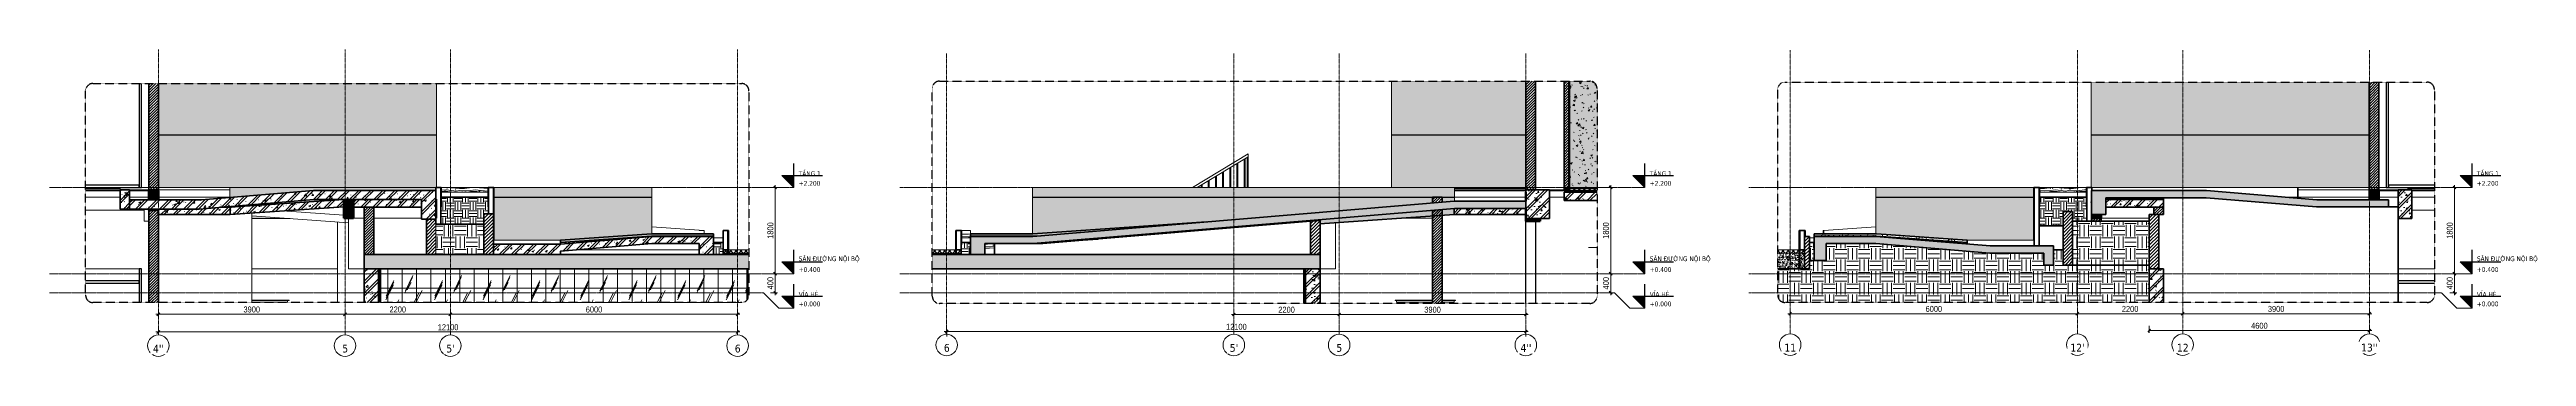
# Model space of a CAD drawing. Header units: millimetres. Extents: x 46404 to 154333, y -1327 to 55734.
# Drawn here: x 84655 to 136400, y -1327 to 5081 of the extents above; entities that cross this region are included whole.
import ezdxf

# ---------------------------------------------------------------- set-up
doc = ezdxf.new("R2010")
doc.units = ezdxf.units.MM
for name, pattern in [('Centre', [31.75, 6.35, -4.7625, 15.875, -4.7625]), ('Grid Line', [22.225, 12.7, -3.175, 3.175, -3.175]), ('Hidden', [7.14375, 4.7625, -2.38125])]:
    doc.linetypes.add(name, pattern=pattern)
for name, color, linetype, lineweight in [('0-2', 10, 'Continuous', 5), ('A-ANNO-DIMS', 211, 'Continuous', 9), ('A-ANNO-DIMS-50', 211, 'Continuous', 9), ('A-DETL-GENF', 92, 'Continuous', 18), ('A-DETL-GENF-1', 9, 'Continuous', 18), ('A-DETL-GENF-3', 92, 'Hidden', 25), ('A-DETL-MEDM', 33, 'Continuous', 35), ('A-DETL-THIN', 151, 'Continuous', 18), ('A-DOOR', 31, 'Continuous', 18), ('A-DOOR-1', 31, 'Continuous', 25), ('A-FLOR', 192, 'Continuous', 18), ('A-FLOR-1', 250, 'Continuous', 18), ('A-FLOR-FNSH-1', 7, 'Continuous', 35), ('A-FLOR-FNSH-2', 250, 'Continuous', 18), ('A-FLOR-HRAL', 11, 'Continuous', 18), ('A-FLOR-HRAL-2', 250, 'Continuous', 18), ('A-FLOR-LEVL', 51, 'Continuous', 9), ('A-FLOR-LEVL-1', 51, 'Continuous', 25), ('A-FLOR-LEVL-2', 51, 'Centre', 9), ('A-FLOR-MCUT', 51, 'Continuous', 18), ('A-FLOR-PATT-1', 253, 'Continuous', 18), ('A-FLOR-PATT-2', 8, 'Continuous', 18), ('A-WALL', 113, 'Continuous', 18), ('A-WALL-2', 7, 'Continuous', 35), ('A-WALL-FNSH-1', 253, 'Continuous', 18), ('A-WALL-FNSH-2', 250, 'Continuous', 18), ('A-WALL-PATT-2', 111, 'Continuous', 18), ('A-WALL-PATT-3', 10, 'Continuous', 5), ('A-WALL-PATT-4', 254, 'Continuous', 5), ('A-WALL-PATT-5', 9, 'Continuous', 18), ('E-LITE-EQPM', 33, 'Continuous', 18), ('I-WALL', 2, 'Continuous', 18), ('S-BEAM-1', 254, 'Continuous', 5), ('S-BEAM-2', 250, 'Continuous', 18), ('S-BEAM-3', 50, 'Continuous', 50), ('S-GRID-1', 1, 'Grid Line', 9), ('S-GRID-IDEN', 1, 'Continuous', 9)]:
    doc.layers.add(name, color=color, linetype=linetype, lineweight=lineweight)
doc.styles.add('Tahoma_B', font='tahomabd.ttf', dxfattribs={"height": 162.5})
doc.styles.add('Tahoma_B_1', font='tahomabd.ttf', dxfattribs={"width": 0.85, "height": 100})
doc.styles.add('UTM Avo', font='', dxfattribs={"width": 0.9, "height": 125})
doc.styles.get('UTM Avo').set_extended_font_data('UTM Avo')
doc.dimstyles.new('1_Dim_chi_tiet_2_5', dxfattribs={"dimscale": 304.8, "dimtxt": 124.912619, "dimasz": 0.19685, "dimexe": 0.164042, "dimexo": 0.0625, "dimgap": 0.016404, "dimtad": 1, "dimdec": 0, "dimrnd": 5, "dimzin": 0, "dimdsep": 46, "dimtxsty": 'UTM Avo', "dimblk1": 'OBLIQUE', "dimblk2": 'OBLIQUE', "dimsah": 1, "dimcen": 0.09, "dimdle": 0.164042, "dimazin": 0, "dimtfac": 1, "dimtdec": 4, "dimtix": 1, "dimtmove": 0, "dimatfit": 3, "dimfxl": 0.328084, "dimfxlon": 1, "dimtvp": 1, "dimtolj": 1, "dimtzin": 0, "dimarcsym": 2})
pattern_1 = [(50, (54553.86, 15725), (364.368, -31.8783), [38.1, -419.1]), (355, (54553.86, 15725), (-70.486, 382.113), [30.48, -335.28]), (100.451, (54584.22, 15722.34), (293.885, 350.233), [32.38, -356.18]), (46.184, (54553.86, 15826.6), (542.158, -84.086), [57.15, -628.65]), (96.636, (54599.04, 15819.6), (474.805, 494.855), [48.57, -534.27]), (351.184, (54553.86, 15826.6), (474.81, 494.85), [45.72, -502.92]), (21, (54604.66, 15801.2), (303.2285, -204.5305), [38.1, -419.1]), (326, (54604.66, 15801.2), (123.604, 368.376), [30.48, -335.28]), (71.451, (54629.93, 15784.16), (426.834, 163.843), [32.38, -356.18]), (37.5, (54553.86, 15725), (6.1766, 169.1102), [3.353, -327.863, 3.353, -337.007, -336.55]), (37.5, (54553.86, 15725), (6.1766, 169.1102), [-671.576, 3.353, -333.197]), (7.5, (54553.86, 15725), (133.6389, 200.3615), [3.353, -190.703, 3.353, -320.243, -128.27]), (7.5, (54553.86, 15725), (133.6389, 200.3615), [-517.652, 3.353, -124.917]), (327.5, (54440.58, 15725), (271.1818, -11.4584), [3.353, -123.647, 3.353, -392.887, -525.78]), (327.5, (54440.58, 15725), (271.1818, -11.4584), [-523.24, 3.353, -522.427]), (317.5, (54389.78, 15725), (296.2585, 50.853), [3.353, -161.747, 3.353, -259.791, -373.38]), (317.5, (54389.78, 15725), (296.2585, 50.853), [-428.244, 3.353, -370.027]), (45, (54553.86, 15725), (-125.7236, 125.7236), []), (45, (54553.86, 15915.5), (-125.7236, 125.7236), [])]
pattern_2 = [(45, (92629.897, 15725), (-28.28427, 28.28427), [])]
pattern_3 = [(0, (92629.897, 15725), (203.2, 50.8), [16.764, -135.636, 16.764, -135.636, -812.8]), (0, (92629.897, 15725), (203.2, 50.8), [-304.8, 16.764, -288.036, 16.764, -135.636, -355.6]), (0, (92629.897, 15725), (203.2, 50.8), [-762, 16.764, -84.836, 16.764, -237.236]), (120, (92706.097, 15750.4), (-145.59409, 150.57636), [16.764, -135.636, 16.764, -135.636, -812.8]), (120, (92706.097, 15750.4), (-145.59409, 150.57636), [-304.8, 16.764, -288.036, 16.764, -135.636, -355.6]), (120, (92706.097, 15750.4), (-145.59409, 150.57636), [-762, 16.764, -84.836, 16.764, -237.236]), (240, (92731.497, 15852), (-57.60591, -201.37636), [16.764, -135.636, 16.764, -135.636, -812.8]), (240, (92731.497, 15852), (-57.60591, -201.37636), [-304.8, 16.764, -288.036, 16.764, -135.636, -355.6]), (240, (92731.497, 15852), (-57.60591, -201.37636), [-762, 16.764, -84.836, 16.764, -237.236])]
pattern_4 = [(0, (92629.9, 15725), (158.75, 158.75), [158.75, -158.75]), (0, (92629.9, 15784.53), (158.75, 158.75), [158.75, -158.75]), (0, (92629.9, 15844.06), (158.75, 158.75), [158.75, -158.75]), (90, (92649.74, 15863.9), (-158.75, 158.75), [158.75, -158.75]), (90, (92709.27, 15863.9), (-158.75, 158.75), [158.75, -158.75]), (90, (92768.8, 15863.9), (-158.75, 158.75), [158.75, -158.75])]
pattern_5 = [(63.435, (93823.4, 15794.56), (-0.0009, 1016), [354.975, -1916.87]), (63.435, (92807.4, 15794.56), (-0.0009, 1016), [354.975, -1916.87]), (63.435, (94309.77, 15990.84), (-0.0009, 1016), [354.975, -1916.87]), (63.435, (93293.77, 15990.84), (-0.0009, 1016), [354.975, -1916.87]), (63.435, (94236.16, 15921.56), (-0.0009, 1016), [354.975, -1916.87]), (63.435, (93220.16, 15921.56), (-0.0009, 1016), [354.975, -1916.87]), (63.435, (94161.1, 16318.4), (-0.0009, 1016), [172.535, -2099.31]), (63.435, (93145.1, 16318.4), (-0.0009, 1016), [172.535, -2099.31]), (63.435, (94112.04, 16256.97), (-0.0009, 1016), [354.975, -1916.87]), (63.435, (93096.04, 16256.97), (-0.0009, 1016), [354.975, -1916.87]), (63.435, (94120.7, 16301.06), (-0.0009, 1016), [354.975, -1916.87]), (63.435, (93104.7, 16301.06), (-0.0009, 1016), [354.975, -1916.87]), (63.435, (93710.8, 16107.63), (-0.0009, 1016), [354.975, -1916.87]), (63.435, (92694.8, 16107.63), (-0.0009, 1016), [354.975, -1916.87]), (63.435, (93719.46, 16159.6), (-0.0009, 1016), [354.975, -1916.87]), (63.435, (92703.46, 16159.6), (-0.0009, 1016), [354.975, -1916.87]), (63.435, (93721.8, 16197.06), (-0.0009, 1016), [354.975, -1916.87]), (63.435, (92705.8, 16197.06), (-0.0009, 1016), [354.975, -1916.87])]
pattern_6 = [(0, (99223.6, -2000), (0, 300), []), (90, (99223.6, -2000), (-300, 2e-14), [])]
pattern_7 = [(50, (92629.9, 15725), (364.368, -31.8783), [38.1, -419.1]), (355, (92629.9, 15725), (-70.486, 382.113), [30.48, -335.28]), (100.451, (92660.26, 15722.34), (293.885, 350.2334), [32.38, -356.18]), (46.184, (92629.9, 15826.6), (542.158, -84.086), [57.15, -628.65]), (96.636, (92675.1, 15819.6), (474.805, 494.855), [48.57, -534.27]), (351.184, (92629.9, 15826.6), (474.81, 494.85), [45.72, -502.92]), (21, (92680.7, 15801.2), (303.2285, -204.5305), [38.1, -419.1]), (326, (92680.7, 15801.2), (123.604, 368.376), [30.48, -335.28]), (71.451, (92705.97, 15784.16), (426.834, 163.843), [32.38, -356.18]), (37.5, (92629.9, 15725), (6.1766, 169.1102), [3.353, -327.863, 3.353, -337.007, -336.55]), (37.5, (92629.9, 15725), (6.1766, 169.1102), [-671.576, 3.353, -333.197]), (7.5, (92629.9, 15725), (133.6389, 200.3615), [3.353, -190.703, 3.353, -320.243, -128.27]), (7.5, (92629.9, 15725), (133.6389, 200.3615), [-517.652, 3.353, -124.917]), (327.5, (92516.61, 15725), (271.1818, -11.4584), [3.353, -123.647, 3.353, -392.887, -525.78]), (327.5, (92516.61, 15725), (271.1818, -11.4584), [-523.24, 3.353, -522.427]), (317.5, (92465.81, 15725), (296.2585, 50.853), [3.353, -161.747, 3.353, -259.791, -373.38]), (317.5, (92465.81, 15725), (296.2585, 50.853), [-428.244, 3.353, -370.027]), (45, (92629.9, 15725), (-125.7236, 125.7236), []), (45, (92629.9, 15915.5), (-125.7236, 125.7236), [])]
pattern_8 = [(50, (-53992.56, 15725), (364.368, -31.8783), [38.1, -419.1]), (355, (-53992.56, 15725), (-70.486, 382.113), [30.48, -335.28]), (100.451, (-53962.2, 15722.34), (293.885, 350.233), [32.38, -356.18]), (46.184, (-53992.56, 15826.6), (542.158, -84.086), [57.15, -628.65]), (96.636, (-53947.4, 15819.6), (474.805, 494.855), [48.57, -534.27]), (351.184, (-53992.56, 15826.6), (474.81, 494.85), [45.72, -502.92]), (21, (-53941.76, 15801.2), (303.2285, -204.5305), [38.1, -419.1]), (326, (-53941.76, 15801.2), (123.604, 368.376), [30.48, -335.28]), (71.451, (-53916.5, 15784.16), (426.834, 163.843), [32.38, -356.18]), (37.5, (-53992.56, 15725), (6.1766, 169.1102), [3.353, -327.863, 3.353, -337.007, -336.55]), (37.5, (-53992.56, 15725), (6.1766, 169.1102), [-671.576, 3.353, -333.197]), (7.5, (-53992.56, 15725), (133.6389, 200.3615), [3.353, -190.703, 3.353, -320.243, -128.27]), (7.5, (-53992.56, 15725), (133.6389, 200.3615), [-517.652, 3.353, -124.917]), (327.5, (-54105.84, 15725), (271.1818, -11.4584), [3.353, -123.647, 3.353, -392.887, -525.78]), (327.5, (-54105.84, 15725), (271.1818, -11.4584), [-523.24, 3.353, -522.427]), (317.5, (-54156.64, 15725), (296.2585, 50.853), [3.353, -161.747, 3.353, -259.791, -373.38]), (317.5, (-54156.64, 15725), (296.2585, 50.853), [-428.244, 3.353, -370.027]), (45, (-53992.56, 15725), (-125.7236, 125.7236), []), (45, (-53992.56, 15915.5), (-125.7236, 125.7236), [])]
pattern_9 = [(45, (110356.585, 15725), (-28.28427, 28.28427), [])]
pattern_10 = [(45, (110356.585, 15725), (-53.033, 53.033), []), (135, (110356.585, 15725), (-53.033, -53.033), [])]
pattern_11 = [(0, (110356.585, 15725), (203.2, 50.8), [16.764, -135.636, 16.764, -135.636, -812.8]), (0, (110356.585, 15725), (203.2, 50.8), [-304.8, 16.764, -288.036, 16.764, -135.636, -355.6]), (0, (110356.585, 15725), (203.2, 50.8), [-762, 16.764, -84.836, 16.764, -237.236]), (120, (110432.785, 15750.4), (-145.59409, 150.57636), [16.764, -135.636, 16.764, -135.636, -812.8]), (120, (110432.785, 15750.4), (-145.59409, 150.57636), [-304.8, 16.764, -288.036, 16.764, -135.636, -355.6]), (120, (110432.785, 15750.4), (-145.59409, 150.57636), [-762, 16.764, -84.836, 16.764, -237.236]), (240, (110458.185, 15852), (-57.60591, -201.37636), [16.764, -135.636, 16.764, -135.636, -812.8]), (240, (110458.185, 15852), (-57.60591, -201.37636), [-304.8, 16.764, -288.036, 16.764, -135.636, -355.6]), (240, (110458.185, 15852), (-57.60591, -201.37636), [-762, 16.764, -84.836, 16.764, -237.236])]
pattern_12 = [(0, (110356.58, 15725), (406.4, 101.6), [16.764, -288.036, 16.764, -288.036, -1625.6]), (0, (110356.58, 15725), (406.4, 101.6), [-609.6, 16.764, -592.836, 16.764, -288.036, -711.2]), (0, (110356.58, 15725), (406.4, 101.6), [-1524, 16.764, -186.436, 16.764, -491.236]), (120, (110508.98, 15775.8), (-291.1882, 301.1527), [16.764, -288.036, 16.764, -288.036, -1625.6]), (120, (110508.98, 15775.8), (-291.1882, 301.1527), [-609.6, 16.764, -592.836, 16.764, -288.036, -711.2]), (120, (110508.98, 15775.8), (-291.1882, 301.1527), [-1524, 16.764, -186.436, 16.764, -491.236]), (240, (110559.78, 15979), (-115.2118, -402.7527), [16.764, -288.036, 16.764, -288.036, -1625.6]), (240, (110559.78, 15979), (-115.2118, -402.7527), [-609.6, 16.764, -592.836, 16.764, -288.036, -711.2]), (240, (110559.78, 15979), (-115.2118, -402.7527), [-1524, 16.764, -186.436, 16.764, -491.236])]
pattern_13 = [(50, (110356.58, 15725), (364.368, -31.8783), [38.1, -419.1]), (355, (110356.6, 15725), (-70.486, 382.113), [30.48, -335.28]), (100.451, (110386.95, 15722.34), (293.885, 350.2334), [32.38, -356.18]), (46.184, (110356.6, 15826.6), (542.158, -84.086), [57.15, -628.65]), (96.636, (110401.76, 15819.6), (474.805, 494.855), [48.57, -534.27]), (351.184, (110356.6, 15826.6), (474.81, 494.85), [45.72, -502.92]), (21, (110407.38, 15801.2), (303.2285, -204.5305), [38.1, -419.1]), (326, (110407.4, 15801.2), (123.604, 368.376), [30.48, -335.28]), (71.451, (110432.65, 15784.16), (426.834, 163.843), [32.38, -356.18]), (37.5, (110356.58, 15725), (6.1766, 169.1102), [3.353, -327.863, 3.353, -337.007, -336.55]), (37.5, (110356.58, 15725), (6.1766, 169.1102), [-671.576, 3.353, -333.197]), (7.5, (110356.58, 15725), (133.6389, 200.3615), [3.353, -190.703, 3.353, -320.243, -128.27]), (7.5, (110356.58, 15725), (133.6389, 200.3615), [-517.652, 3.353, -124.917]), (327.5, (110243.3, 15725), (271.1818, -11.4584), [3.353, -123.647, 3.353, -392.887, -525.78]), (327.5, (110243.3, 15725), (271.1818, -11.4584), [-523.24, 3.353, -522.427]), (317.5, (110192.5, 15725), (296.2585, 50.853), [3.353, -161.747, 3.353, -259.791, -373.38]), (317.5, (110192.5, 15725), (296.2585, 50.853), [-428.244, 3.353, -370.027]), (45, (110356.58, 15725), (-125.7236, 125.7236), []), (45, (110356.58, 15915.5), (-125.7236, 125.7236), [])]
pattern_14 = [(50, (106698.94, 15725), (364.368, -31.8783), [38.1, -419.1]), (355, (106698.94, 15725), (-70.486, 382.113), [30.48, -335.28]), (100.451, (106729.3, 15722.34), (293.885, 350.2334), [32.38, -356.18]), (46.184, (106698.94, 15826.6), (542.158, -84.086), [57.15, -628.65]), (96.636, (106744.1, 15819.6), (474.805, 494.855), [48.57, -534.27]), (351.184, (106698.94, 15826.6), (474.81, 494.85), [45.72, -502.92]), (21, (106749.74, 15801.2), (303.2285, -204.5305), [38.1, -419.1]), (326, (106749.74, 15801.2), (123.604, 368.376), [30.48, -335.28]), (71.451, (106775, 15784.16), (426.834, 163.843), [32.38, -356.18]), (37.5, (106698.94, 15725), (6.1766, 169.1102), [3.353, -327.863, 3.353, -337.007, -336.55]), (37.5, (106698.94, 15725), (6.1766, 169.1102), [-671.576, 3.353, -333.197]), (7.5, (106698.94, 15725), (133.6389, 200.3615), [3.353, -190.703, 3.353, -320.243, -128.27]), (7.5, (106698.94, 15725), (133.6389, 200.3615), [-517.652, 3.353, -124.917]), (327.5, (106585.65, 15725), (271.1818, -11.4584), [3.353, -123.647, 3.353, -392.887, -525.78]), (327.5, (106585.65, 15725), (271.1818, -11.4584), [-523.24, 3.353, -522.427]), (317.5, (106534.85, 15725), (296.2585, 50.853), [3.353, -161.747, 3.353, -259.791, -373.38]), (317.5, (106534.85, 15725), (296.2585, 50.853), [-428.244, 3.353, -370.027]), (45, (106698.94, 15725), (-125.7236, 125.7236), []), (45, (106698.94, 15915.5), (-125.7236, 125.7236), [])]
pattern_15 = [(45, (127765.043, 15725), (-28.28427, 28.28427), [])]
pattern_16 = [(0, (127765.043, 15725), (203.2, 50.8), [16.764, -135.636, 16.764, -135.636, -812.8]), (0, (127765.043, 15725), (203.2, 50.8), [-304.8, 16.764, -288.036, 16.764, -135.636, -355.6]), (0, (127765.043, 15725), (203.2, 50.8), [-762, 16.764, -84.836, 16.764, -237.236]), (120, (127841.243, 15750.4), (-145.59409, 150.57636), [16.764, -135.636, 16.764, -135.636, -812.8]), (120, (127841.243, 15750.4), (-145.59409, 150.57636), [-304.8, 16.764, -288.036, 16.764, -135.636, -355.6]), (120, (127841.243, 15750.4), (-145.59409, 150.57636), [-762, 16.764, -84.836, 16.764, -237.236]), (240, (127866.643, 15852), (-57.60591, -201.37636), [16.764, -135.636, 16.764, -135.636, -812.8]), (240, (127866.643, 15852), (-57.60591, -201.37636), [-304.8, 16.764, -288.036, 16.764, -135.636, -355.6]), (240, (127866.643, 15852), (-57.60591, -201.37636), [-762, 16.764, -84.836, 16.764, -237.236])]
pattern_17 = [(45, (127765.04, 15725), (-53.033, 53.033), []), (135, (127765.04, 15725), (-53.033, -53.033), [])]
pattern_18 = [(50, (127765.04, 15725), (364.368, -31.8783), [38.1, -419.1]), (355, (127765.04, 15725), (-70.486, 382.113), [30.48, -335.28]), (100.451, (127795.4, 15722.34), (293.885, 350.233), [32.38, -356.18]), (46.184, (127765.04, 15826.6), (542.158, -84.086), [57.15, -628.65]), (96.636, (127810.2, 15819.6), (474.805, 494.855), [48.57, -534.27]), (351.184, (127765.04, 15826.6), (474.81, 494.85), [45.72, -502.92]), (21, (127815.84, 15801.2), (303.2285, -204.5305), [38.1, -419.1]), (326, (127815.84, 15801.2), (123.604, 368.376), [30.48, -335.28]), (71.451, (127841.1, 15784.16), (426.834, 163.843), [32.38, -356.18]), (37.5, (127765.04, 15725), (6.1766, 169.1102), [3.353, -327.863, 3.353, -337.007, -336.55]), (37.5, (127765.04, 15725), (6.1766, 169.1102), [-671.576, 3.353, -333.197]), (7.5, (127765.04, 15725), (133.6389, 200.3615), [3.353, -190.703, 3.353, -320.243, -128.27]), (7.5, (127765.04, 15725), (133.6389, 200.3615), [-517.652, 3.353, -124.917]), (327.5, (127651.76, 15725), (271.1818, -11.4584), [3.353, -123.647, 3.353, -392.887, -525.78]), (327.5, (127651.76, 15725), (271.1818, -11.4584), [-523.24, 3.353, -522.427]), (317.5, (127600.96, 15725), (296.2585, 50.853), [3.353, -161.747, 3.353, -259.791, -373.38]), (317.5, (127600.96, 15725), (296.2585, 50.853), [-428.244, 3.353, -370.027]), (45, (127765.04, 15725), (-125.7236, 125.7236), []), (45, (127765.04, 15915.5), (-125.7236, 125.7236), [])]
pattern_19 = [(0, (127765.04, 15725), (241.935, 241.935), [241.935, -241.935]), (0, (127765.04, 15815.73), (241.935, 241.935), [241.935, -241.935]), (0, (127765.04, 15906.45), (241.935, 241.935), [241.935, -241.935]), (90, (127795.28, 15936.7), (-241.935, 241.935), [241.935, -241.935]), (90, (127886, 15936.7), (-241.935, 241.935), [241.935, -241.935]), (90, (127976.74, 15936.7), (-241.935, 241.935), [241.935, -241.935])]

msp = doc.modelspace()

# ---------------------------------------------------------------- texts
at = {"layer": 'A-FLOR-LEVL', "char_height": 100, "line_spacing_factor": 0.996129, "style": 'Tahoma_B_1'}
for s, insert, width, attachment_point in [('\\pt510,1020,1530,2040,2550,3060,3570,4080,4590,5100,5610,6120,6630,7140,7650,8160,8670,9180,9690,10200,10710,11220,11730,12240,12750,13260,13770,14280,14790,15300,15810,16320;TẦNG 1', (100305.7, 2437.2), 452.625, 7), ('\\pt212.5,425,637.5,850,1062.5,1275,1487.5,1700,1912.5,2125,2337.5,2550,2762.5,2975,3187.5,3400,3612.5,3825,4037.5,4250,4462.5,4675,4887.5,5100,5312.5,5525,5737.5,5950,6162.5,6375,6587.5,6800;+2.200', (100305.7, 2337.5), 441.575, 1), ('\\pt510,1020,1530,2040,2550,3060,3570,4080,4590,5100,5610,6120,6630,7140,7650,8160,8670,9180,9690,10200,10710,11220,11730,12240,12750,13260,13770,14280,14790,15300,15810,16320;TẦNG 1', (118084.1, 2437.2), 452.625, 7), ('\\pt212.5,425,637.5,850,1062.5,1275,1487.5,1700,1912.5,2125,2337.5,2550,2762.5,2975,3187.5,3400,3612.5,3825,4037.5,4250,4462.5,4675,4887.5,5100,5312.5,5525,5737.5,5950,6162.5,6375,6587.5,6800;+2.200', (118084.1, 2337.5), 441.575, 1), ('\\pt510,1020,1530,2040,2550,3060,3570,4080,4590,5100,5610,6120,6630,7140,7650,8160,8670,9180,9690,10200,10710,11220,11730,12240,12750,13260,13770,14280,14790,15300,15810,16320;TẦNG 1', (135363.6, 2437.2), 452.625, 7), ('\\pt212.5,425,637.5,850,1062.5,1275,1487.5,1700,1912.5,2125,2337.5,2550,2762.5,2975,3187.5,3400,3612.5,3825,4037.5,4250,4462.5,4675,4887.5,5100,5312.5,5525,5737.5,5950,6162.5,6375,6587.5,6800;+2.200', (135363.6, 2337.5), 441.575, 1), ('\\pt510,1020,1530,2040,2550,3060,3570,4080,4590,5100,5610,6120,6630,7140,7650,8160,8670,9180,9690,10200,10710,11220,11730,12240,12750,13260,13770,14280,14790,15300,15810,16320;SÂN ĐƯỜNG NỘI BỘ', (100305.7, 637.2), 1256.725, 7), ('\\pt212.5,425,637.5,850,1062.5,1275,1487.5,1700,1912.5,2125,2337.5,2550,2762.5,2975,3187.5,3400,3612.5,3825,4037.5,4250,4462.5,4675,4887.5,5100,5312.5,5525,5737.5,5950,6162.5,6375,6587.5,6800;+0.400', (100305.7, 537.5), 441.575, 1), ('\\pt510,1020,1530,2040,2550,3060,3570,4080,4590,5100,5610,6120,6630,7140,7650,8160,8670,9180,9690,10200,10710,11220,11730,12240,12750,13260,13770,14280,14790,15300,15810,16320;SÂN ĐƯỜNG NỘI BỘ', (118084.1, 637.2), 1256.725, 7), ('\\pt212.5,425,637.5,850,1062.5,1275,1487.5,1700,1912.5,2125,2337.5,2550,2762.5,2975,3187.5,3400,3612.5,3825,4037.5,4250,4462.5,4675,4887.5,5100,5312.5,5525,5737.5,5950,6162.5,6375,6587.5,6800;+0.400', (118084.1, 537.5), 441.575, 1), ('\\pt510,1020,1530,2040,2550,3060,3570,4080,4590,5100,5610,6120,6630,7140,7650,8160,8670,9180,9690,10200,10710,11220,11730,12240,12750,13260,13770,14280,14790,15300,15810,16320;SÂN ĐƯỜNG NỘI BỘ', (135363.6, 637.2), 1256.725, 7), ('\\pt212.5,425,637.5,850,1062.5,1275,1487.5,1700,1912.5,2125,2337.5,2550,2762.5,2975,3187.5,3400,3612.5,3825,4037.5,4250,4462.5,4675,4887.5,5100,5312.5,5525,5737.5,5950,6162.5,6375,6587.5,6800;+0.400', (135363.6, 537.5), 441.575, 1), ('\\pt510,1020,1530,2040,2550,3060,3570,4080,4590,5100,5610,6120,6630,7140,7650,8160,8670,9180,9690,10200,10710,11220,11730,12240,12750,13260,13770,14280,14790,15300,15810,16320;VỈA HÈ', (100305.7, -80.3), 427.55, 7), ('\\pt510,1020,1530,2040,2550,3060,3570,4080,4590,5100,5610,6120,6630,7140,7650,8160,8670,9180,9690,10200,10710,11220,11730,12240,12750,13260,13770,14280,14790,15300,15810,16320;VỈA HÈ', (118084.1, -80.3), 427.55, 7), ('\\pt510,1020,1530,2040,2550,3060,3570,4080,4590,5100,5610,6120,6630,7140,7650,8160,8670,9180,9690,10200,10710,11220,11730,12240,12750,13260,13770,14280,14790,15300,15810,16320;VỈA HÈ', (135363.6, -80.3), 427.55, 7), ('\\pt212.5,425,637.5,850,1062.5,1275,1487.5,1700,1912.5,2125,2337.5,2550,2762.5,2975,3187.5,3400,3612.5,3825,4037.5,4250,4462.5,4675,4887.5,5100,5312.5,5525,5737.5,5950,6162.5,6375,6587.5,6800;+0.000', (100305.7, -180), 441.575, 1), ('\\pt212.5,425,637.5,850,1062.5,1275,1487.5,1700,1912.5,2125,2337.5,2550,2762.5,2975,3187.5,3400,3612.5,3825,4037.5,4250,4462.5,4675,4887.5,5100,5312.5,5525,5737.5,5950,6162.5,6375,6587.5,6800;+0.000', (118084.1, -180), 441.575, 1), ('\\pt212.5,425,637.5,850,1062.5,1275,1487.5,1700,1912.5,2125,2337.5,2550,2762.5,2975,3187.5,3400,3612.5,3825,4037.5,4250,4462.5,4675,4887.5,5100,5312.5,5525,5737.5,5950,6162.5,6375,6587.5,6800;+0.000', (135363.6, -180), 441.575, 1)]:
    msp.add_mtext(s, dxfattribs=dict(at, insert=insert, width=width, attachment_point=attachment_point))

# ---------------------------------------------------------------- blocks, each defined once
blk = doc.blocks.new('NCV_TKTC_KET CAU_rvt-3-TKCS_RAMP NKT 1 - MẶT CẮT 1')
at = {"layer": 'A-FLOR-PATT-1'}
h = blk.add_hatch(dxfattribs=at)
h.set_pattern_fill('FP_8', color=256, style=0, pattern_type=2)
h.set_pattern_definition(pattern_1)
h.paths.add_polyline_path([(48852, 1637), (50352, 1637), (50352, 1787), (50140, 1787), (49702, 1750), (48852, 1750)])
h = blk.add_hatch(dxfattribs=at)
h.set_pattern_fill('FP_8', color=256, style=0, pattern_type=2)
h.set_pattern_definition(pattern_1)
h.paths.add_polyline_path([(48852, 1637), (50352, 1637), (50352, 1787), (50140, 1787), (49702, 1750), (48852, 1750)])
h = blk.add_hatch(dxfattribs=at)
h.set_pattern_fill('FP_8', color=256, style=0, pattern_type=2)
h.set_pattern_definition(pattern_1)
h.paths.add_polyline_path([(50352, 1637), (52728, 1800), (52728, 1950), (50352, 1787), (50352, 1750)])
h = blk.add_hatch(dxfattribs=at)
h.set_pattern_fill('FP_8', color=256, style=0, pattern_type=2)
h.set_pattern_definition(pattern_1)
h.paths.add_polyline_path([(50352, 1637), (52728, 1800), (52728, 1950), (50352, 1787), (50352, 1750)])
h = blk.add_hatch(dxfattribs=at)
h.set_pattern_fill('FP_8', color=256, style=0, pattern_type=2)
h.set_pattern_definition(pattern_1)
h.paths.add_polyline_path([(54353, 1790), (54353, 1950), (52728, 1950), (52728, 1790), (54273, 1790)])
h.paths.add_polyline_path([(54653, 1790), (54653, 1790), (54653, 1950)])
h = blk.add_hatch(dxfattribs=at)
h.set_pattern_fill('FP_8', color=256, style=0, pattern_type=2)
h.set_pattern_definition(pattern_1)
h.paths.add_polyline_path([(54353, 1790), (54353, 1950), (52728, 1950), (52728, 1790), (54273, 1790)])
h.paths.add_polyline_path([(54653, 1790), (54653, 1790), (54653, 1950)])
h = blk.add_hatch(dxfattribs=at)
h.set_pattern_fill('FP_8', color=256, style=0, pattern_type=2)
h.set_pattern_definition(pattern_1)
h.paths.add_polyline_path([(57253, 1020), (57255, 1020), (59152, 1178), (59152, 1181), (57253, 1050)])
h = blk.add_hatch(dxfattribs=at)
h.set_pattern_fill('FP_8', color=256, style=0, pattern_type=2)
h.set_pattern_definition(pattern_1)
h.paths.add_polyline_path([(57253, 1020), (57255, 1020), (59152, 1178), (59152, 1181), (57253, 1050)])
h = blk.add_hatch(dxfattribs=at)
h.set_pattern_fill('FP_8', color=256, style=0, pattern_type=2)
h.set_pattern_definition(pattern_1)
h.paths.add_polyline_path([(59152, 1178), (59160, 1178), (60452, 1178), (60452, 1181), (59152, 1181), (59152, 1178)])
h = blk.add_hatch(dxfattribs=at)
h.set_pattern_fill('FP_8', color=256, style=0, pattern_type=2)
h.set_pattern_definition(pattern_1)
h.paths.add_polyline_path([(59152, 1178), (59160, 1178), (60452, 1178), (60452, 1181), (59152, 1181), (59152, 1178)])
at = {"layer": 'S-BEAM-1'}
h = blk.add_hatch(color=256, dxfattribs=at)
h.paths.add_polyline_path([(48653, 1730), (48853, 1730), (48853, 1750), (48653, 1750)])
h.paths.add_polyline_path([(48853, 1945), (48853, 2130), (48653, 2130), (48653, 1945)])
blk.add_hatch(color=256, dxfattribs=at).paths.add_polyline_path([(52928, 1560), (52928, 1950), (52728, 1950), (52728, 1560)])
at = {"layer": 'A-FLOR-1'}
for p, q in [((48653, 2150), (48653, 2130)), ((48862, 2150), (50342, 2150)), ((50803, 1606), (52828, 1466)), ((52728, 1623), (51442, 1712))]:
    blk.add_line(p, q, dxfattribs=at)
at = {"layer": 'A-FLOR-FNSH-1'}
for p, q in [((48852, 1750), (48852, 1637)), ((48852, 1637), (50352, 1637)), ((50352, 1787), (50140, 1787)), ((52728, 1950), (50352, 1787)), ((50352, 1637), (52728, 1800)), ((50352, 1787), (50352, 1637)), ((50352, 1637), (50352, 1787)), ((52728, 1950), (52728, 1790)), ((52728, 1800), (52728, 1950)), ((52728, 1790), (54353, 1790)), ((54653, 1790), (54653, 1960)), ((59152, 1181), (57253, 1050)), ((57253, 1050), (57253, 1020)), ((59152, 1178), (59152, 1181)), ((60452, 1181), (59152, 1181)), ((59152, 1181), (59152, 1178)), ((60452, 1178), (60452, 1181))]:
    blk.add_line(p, q, dxfattribs=at)
at = {"layer": 'S-BEAM-2'}
for p, q in [((47333, 2130), (48053, 2130)), ((48253, 2130), (48653, 2130)), ((48653, 2100), (48653, 2130)), ((48653, 2000), (48653, 2100)), ((47333, 1730), (48553, 1730)), ((48553, 1500), (48553, 1730)), ((52928, 1560), (53143, 1560)), ((53353, 1560), (54353, 1560)), ((48653, 1500), (48553, 1500))]:
    blk.add_line(p, q, dxfattribs=at)
at = {"layer": 'S-BEAM-3'}
for p, q in [((48853, 2130), (48653, 2130)), ((48653, 2130), (48653, 1945)), ((48853, 1945), (48853, 2130)), ((48653, 1750), (48653, 1730)), ((48653, 1730), (48853, 1730)), ((48853, 1730), (48853, 1750)), ((52728, 1950), (52728, 1560)), ((52728, 1560), (52928, 1560)), ((52928, 1560), (52928, 1950)), ((54653, 1560), (54653, 1960))]:
    blk.add_line(p, q, dxfattribs=at)
blk = doc.blocks.new('Thang may HIEN - Dài x Rộng - 2000x2000-2402764-TKCS_RAMP NKT 1 - MẶT CẮT 1')
at = {"layer": 'A-DOOR'}
blk.add_line((47333, 500), (48453, 500), dxfattribs=at)
at = {"layer": 'A-DOOR-1'}
for p, q in [((48453, 250), (47333, 250)), ((47333, 200), (48453, 200)), ((48503, 500), (48453, 500)), ((48453, 500), (48453, -200)), ((48453, 200), (48453, 250)), ((48503, -200), (48503, 500))]:
    blk.add_line(p, q, dxfattribs=at)
blk = doc.blocks.new('Thang may HIEN - Dài x Rộng - 2000x2000-V30-TKCS_RAMP NKT 1 - MẶT CẮT 1')
at = {"layer": 'A-DOOR-1'}
for p, q in [((48453, 4371), (48453, 2200)), ((48503, 2200), (48503, 4371)), ((48453, 2250), (47333, 2250)), ((47333, 2200), (48453, 2200)), ((48453, 2200), (48453, 2250)), ((48453, 2200), (48503, 2200))]:
    blk.add_line(p, q, dxfattribs=at)
blk = doc.blocks.new('DEN LED BATTEN 1_2 40W - LC_02-ĐÈN LED BATTEN 1_2m_ P_40W_ ÁNH SÁNG TRẮNG 6000K_ LOẠI CHỐNG ẨM IP65_ LẮP ĐẶT NỔI_TREO TY-4601686-TKCS_RAMP NKT 1 - MẶT CẮT 1')
at = {"layer": 'E-LITE-EQPM'}
for p, q in [((51532.635618, -150), (50802.564287, -150)), ((50802.564287, -156.35), (51532.635618, -156.35)), ((51502.635618, -194.45), (50802.564287, -194.45)), ((51552.635618, -194.45), (51502.635618, -194.45)), ((51532.635618, -150), (51582.635618, -150)), ((51582.635618, -156.35), (51532.635618, -156.35)), ((51552.635618, -194.45), (51552.635618, -156.35)), ((51582.635618, -156.35), (51582.635618, -150))]:
    blk.add_line(p, q, dxfattribs=at)
blk = doc.blocks.new('BORDER VIEW - BORDER VIEW-2376637-TKCS_RAMP NKT 1 - MẶT CẮT 1')
at = {"layer": 'A-DETL-GENF-3'}
for p, q in [((47333, -50), (47333, 4221)), ((47483, 4371), (61039, 4371)), ((61189, 4221), (61189, -50)), ((61039, -200), (47483, -200))]:
    blk.add_line(p, q, dxfattribs=at)
for centre, start, end in [((47483, 4221), 90, 180), ((61039, 4221), 0, 90), ((47483, -50), 180, 270), ((61039, -50), 270, 0)]:
    blk.add_arc(centre, 150, start, end, dxfattribs=at)
blk = doc.blocks.new('Level - CAO ĐỘ LEVEL-350587-TKCS_RAMP NKT 1 - MẶT CẮT 1')
at = {"layer": 'A-FLOR-LEVL'}
blk.add_hatch(color=256, dxfattribs=at).paths.add_polyline_path([(62129, 2450), (62129, 2200), (61879, 2450)])
at = {"layer": 'A-FLOR-LEVL-1'}
for p, q in [((62129, 2200), (62129, 2700)), ((61879, 2450), (62129, 2200)), ((61879, 2450), (62729, 2450))]:
    blk.add_line(p, q, dxfattribs=at)
blk = doc.blocks.new('Grid - M_Grid Head - Circle-353313-TKCS_RAMP NKT 1 - MẶT CẮT 1')
at = {"layer": 'S-GRID-IDEN'}
blk.add_circle((52753, -1102), 225, dxfattribs=at)
blk = doc.blocks.new('DIMBLOCK8-TKCS_RAMP NKT 1 - MẶT CẮT 1')
at = {"layer": 'A-ANNO-DIMS-50'}
for p, q in [((99915, 2200), (99765, 2200)), ((99815, 2250), (99815, 400)), ((99815, 2200), (99915, 2200)), ((99915, 400), (99765, 400)), ((99815, 400), (99915, 400))]:
    blk.add_line(p, q, dxfattribs=at)
at = {"layer": 'A-ANNO-DIMS-50', "lineweight": 25}
for p, q in [((99815, 2200), (99785, 2230)), ((99815, 2200), (99845, 2170)), ((99815, 400), (99785, 430)), ((99815, 400), (99845, 370))]:
    blk.add_line(p, q, dxfattribs=at)
at = {"layer": 'A-ANNO-DIMS-50', "color": 0, "insert": (99652, 1129), "char_height": 125, "width": 410.82, "attachment_point": 1, "rotation": 90, "line_spacing_factor": 1.110334, "style": 'UTM Avo'}
blk.add_mtext('1800', dxfattribs=at)
blk = doc.blocks.new('_Oblique')
at = {"color": 0, "linetype": 'ByBlock', "lineweight": -2}
blk.add_line((-0.5, -0.5), (0.5, 0.5), dxfattribs=at)
blk = doc.blocks.new('DIMBLOCK9-TKCS_RAMP NKT 1 - MẶT CẮT 1')
at = {"layer": 'A-ANNO-DIMS-50'}
for p, q in [((99715, 0), (99865, 0)), ((99815, 0), (99715, 0)), ((99915, 400), (99765, 400)), ((99815, 400), (99815, -50)), ((99815, 400), (99915, 400))]:
    blk.add_line(p, q, dxfattribs=at)
at = {"layer": 'A-ANNO-DIMS-50', "lineweight": 25}
for p, q in [((99815, 400), (99785, 430)), ((99815, 0), (99785, 30)), ((99815, 400), (99845, 370)), ((99815, 0), (99845, -30))]:
    blk.add_line(p, q, dxfattribs=at)
at = {"layer": 'A-ANNO-DIMS-50', "color": 0, "insert": (99652, 72), "char_height": 125, "width": 308.12, "attachment_point": 1, "rotation": 90, "line_spacing_factor": 1.110334, "style": 'UTM Avo'}
blk.add_mtext('400', dxfattribs=at)
blk = doc.blocks.new('DIMBLOCK10-TKCS_RAMP NKT 1 - MẶT CẮT 1')
at = {"layer": 'A-ANNO-DIMS-50'}
for p, q in [((86879, -446), (90829, -446)), ((86929, -346), (86929, -496)), ((86929, -446), (86929, -346)), ((90829, -346), (90829, -496)), ((90829, -446), (90829, -346))]:
    blk.add_line(p, q, dxfattribs=at)
at = {"layer": 'A-ANNO-DIMS-50', "lineweight": 25}
for p, q in [((86929, -446), (86899, -476)), ((86929, -446), (86959, -416)), ((90829, -446), (90799, -476)), ((90829, -446), (90859, -416))]:
    blk.add_line(p, q, dxfattribs=at)
at = {"layer": 'A-ANNO-DIMS-50', "color": 0, "insert": (88707, -284), "char_height": 125, "width": 410.82, "attachment_point": 1, "line_spacing_factor": 1.110334, "style": 'UTM Avo'}
blk.add_mtext('3900', dxfattribs=at)
blk = doc.blocks.new('DIMBLOCK11-TKCS_RAMP NKT 1 - MẶT CẮT 1')
at = {"layer": 'A-ANNO-DIMS-50', "lineweight": 25}
for p, q in [((90829, -446), (90799, -476)), ((90829, -446), (90859, -416)), ((93029, -446), (92999, -476)), ((93029, -446), (93059, -416))]:
    blk.add_line(p, q, dxfattribs=at)
at = {"layer": 'A-ANNO-DIMS-50'}
for p, q in [((90829, -346), (90829, -496)), ((90829, -446), (90829, -346)), ((90829, -446), (93029, -446)), ((93029, -346), (93029, -496)), ((93029, -446), (93029, -346))]:
    blk.add_line(p, q, dxfattribs=at)
at = {"layer": 'A-ANNO-DIMS-50', "color": 0, "insert": (91757, -284), "char_height": 125, "width": 410.82, "attachment_point": 1, "line_spacing_factor": 1.110334, "style": 'UTM Avo'}
blk.add_mtext('2200', dxfattribs=at)
blk = doc.blocks.new('DIMBLOCK12-TKCS_RAMP NKT 1 - MẶT CẮT 1')
at = {"layer": 'A-ANNO-DIMS-50', "lineweight": 25}
for p, q in [((93029, -446), (92999, -476)), ((93029, -446), (93059, -416)), ((99029, -446), (98999, -476)), ((99029, -446), (99059, -416))]:
    blk.add_line(p, q, dxfattribs=at)
at = {"layer": 'A-ANNO-DIMS-50'}
for p, q in [((93029, -346), (93029, -496)), ((93029, -446), (93029, -346)), ((93029, -446), (99079, -446)), ((99029, -346), (99029, -496)), ((99029, -446), (99029, -346))]:
    blk.add_line(p, q, dxfattribs=at)
at = {"layer": 'A-ANNO-DIMS-50', "color": 0, "insert": (95857, -284), "char_height": 125, "width": 410.82, "attachment_point": 1, "line_spacing_factor": 1.110334, "style": 'UTM Avo'}
blk.add_mtext('6000', dxfattribs=at)
blk = doc.blocks.new('DIMBLOCK13-TKCS_RAMP NKT 1 - MẶT CẮT 1')
at = {"layer": 'A-ANNO-DIMS-50'}
for p, q in [((86879, -816), (99079, -816)), ((86929, -716), (86929, -866)), ((86929, -816), (86929, -716)), ((99029, -716), (99029, -866)), ((99029, -816), (99029, -716))]:
    blk.add_line(p, q, dxfattribs=at)
at = {"layer": 'A-ANNO-DIMS-50', "lineweight": 25}
for p, q in [((86929, -816), (86899, -846)), ((86929, -816), (86959, -786)), ((99029, -816), (98999, -846)), ((99029, -816), (99059, -786))]:
    blk.add_line(p, q, dxfattribs=at)
at = {"layer": 'A-ANNO-DIMS-50', "color": 0, "insert": (92765, -654), "char_height": 125, "width": 513.53, "attachment_point": 1, "line_spacing_factor": 1.110334, "style": 'UTM Avo'}
blk.add_mtext('12100', dxfattribs=at)
blk = doc.blocks.new('NCV_TKTC_KET CAU_rvt-4-TKCS_RAMP NKT 1 - MẶT CẮT 2')
at = {"layer": 'A-FLOR-PATT-1'}
h = blk.add_hatch(dxfattribs=at)
h.set_pattern_fill('FP_21', color=256, style=0, pattern_type=2)
h.set_pattern_definition(pattern_8)
h.paths.add_polyline_path([(-47365, 1930), (-47365, 2100), (-48053, 2100), (-48053, 1930)])
h = blk.add_hatch(dxfattribs=at)
h.set_pattern_fill('FP_21', color=256, style=0, pattern_type=2)
h.set_pattern_definition(pattern_8)
h.paths.add_polyline_path([(-47365, 1930), (-47365, 2100), (-48053, 2100), (-48053, 1930)])
h = blk.add_hatch(dxfattribs=at)
h.set_pattern_fill('FP_21', color=256, style=0, pattern_type=2)
h.set_pattern_definition(pattern_8)
h.paths.add_polyline_path([(-58940, 1045), (-57777, 1126), (-53153, 1511), (-53153, 1444), (-50352, 1637), (-50352, 1761), (-57777, 1142)])
h.paths.add_polyline_path([(-59152, 1178), (-59145, 1179), (-58976, 1193), (-59152, 1181)])
h = blk.add_hatch(dxfattribs=at)
h.set_pattern_fill('FP_21', color=256, style=0, pattern_type=2)
h.set_pattern_definition(pattern_8)
h.paths.add_polyline_path([(-58940, 1045), (-57777, 1126), (-53153, 1511), (-53153, 1444), (-50352, 1637), (-50352, 1761), (-57777, 1142)])
h.paths.add_polyline_path([(-59152, 1178), (-59145, 1179), (-58976, 1193), (-59152, 1181)])
h = blk.add_hatch(dxfattribs=at)
h.set_pattern_fill('FP_21', color=256, style=0, pattern_type=2)
h.set_pattern_definition(pattern_8)
h.paths.add_polyline_path([(-49018, 1637), (-48852, 1637), (-48853, 1762), (-50351, 1761), (-50352, 1761), (-50352, 1637), (-50340, 1637)])
h = blk.add_hatch(dxfattribs=at)
h.set_pattern_fill('FP_21', color=256, style=0, pattern_type=2)
h.set_pattern_definition(pattern_8)
h.paths.add_polyline_path([(-49018, 1637), (-48852, 1637), (-48853, 1762), (-50351, 1761), (-50352, 1761), (-50352, 1637), (-50340, 1637)])
h = blk.add_hatch(dxfattribs=at)
h.set_pattern_fill('FP_21', color=256, style=0, pattern_type=2)
h.set_pattern_definition(pattern_8)
h.paths.add_polyline_path([(-59528, 1178), (-59152, 1178), (-59152, 1181), (-60452, 1181), (-60452, 1178), (-60152, 1178)])
h = blk.add_hatch(dxfattribs=at)
h.set_pattern_fill('FP_21', color=256, style=0, pattern_type=2)
h.set_pattern_definition(pattern_8)
h.paths.add_polyline_path([(-59528, 1178), (-59152, 1178), (-59152, 1181), (-60452, 1181), (-60452, 1178), (-60152, 1178)])
at = {"layer": 'S-BEAM-1'}
blk.add_hatch(color=256, dxfattribs=at).paths.add_polyline_path([(-48852, 1500), (-48553, 1500), (-48553, 1550), (-48852, 1550), (-48853, 1500)])
at = {"layer": 'A-FLOR-1'}
for p, q in [((-50342, 2130), (-48862, 2130)), ((-58037, 1104), (-58063, 1106)), ((-59132, 1029), (-59117, 1028))]:
    blk.add_line(p, q, dxfattribs=at)
at = {"layer": 'A-FLOR-FNSH-1'}
for p, q in [((-47365, 2100), (-48053, 2100)), ((-48053, 2100), (-48053, 1930)), ((-53153, 1444), (-50352, 1637)), ((-50352, 1637), (-50352, 1761)), ((-50352, 1761), (-50352, 1637)), ((-50352, 1637), (-48852, 1637)), ((-48053, 1930), (-47365, 1930)), ((-59152, 1181), (-60452, 1181)), ((-60452, 1181), (-60452, 1178)), ((-58976, 1193), (-59152, 1181)), ((-59152, 1181), (-59152, 1178)), ((-59152, 1178), (-59152, 1181)), ((-58940, 1045), (-57791, 1125))]:
    blk.add_line(p, q, dxfattribs=at)
at = {"layer": 'S-BEAM-2'}
for p, q in [((-50342, 2130), (-48862, 2130)), ((-48357, 2130), (-48053, 2130)), ((-50803, 1560), (-51452, 1560))]:
    blk.add_line(p, q, dxfattribs=at)
at = {"layer": 'S-BEAM-3'}
for p, q in [((-48853, 2100), (-48853, 1912)), ((-48853, 1762), (-48853, 1500)), ((-48853, 1500), (-48553, 1500)), ((-48553, 1500), (-48553, 1550))]:
    blk.add_line(p, q, dxfattribs=at)
blk = doc.blocks.new('Railing - 20mm-2407305-TKCS_RAMP NKT 1 - MẶT CẮT 2')
at = {"layer": 'A-FLOR-HRAL'}
for p, q in [((-54738, 2200), (-54738, 2791)), ((-54718, 2200), (-54718, 2803))]:
    blk.add_line(p, q, dxfattribs=at)
blk = doc.blocks.new('Railing - 20mm-2407303-TKCS_RAMP NKT 1 - MẶT CẮT 2')
at = {"layer": 'A-FLOR-HRAL'}
for p, q in [((-54888, 2200), (-54888, 2701)), ((-54868, 2200), (-54868, 2713))]:
    blk.add_line(p, q, dxfattribs=at)
blk = doc.blocks.new('Railing - 20mm-V31-TKCS_RAMP NKT 1 - MẶT CẮT 2')
at = {"layer": 'A-FLOR-HRAL'}
for p, q in [((-55038, 2200), (-55038, 2611)), ((-55018, 2200), (-55018, 2623))]:
    blk.add_line(p, q, dxfattribs=at)
blk = doc.blocks.new('Railing - 20mm-V32-TKCS_RAMP NKT 1 - MẶT CẮT 2')
at = {"layer": 'A-FLOR-HRAL'}
for p, q in [((-55188, 2200), (-55188, 2521)), ((-55168, 2200), (-55168, 2533))]:
    blk.add_line(p, q, dxfattribs=at)
blk = doc.blocks.new('Railing - 20mm-V33-TKCS_RAMP NKT 1 - MẶT CẮT 2')
at = {"layer": 'A-FLOR-HRAL'}
for p, q in [((-55338, 2200), (-55338, 2431)), ((-55318, 2200), (-55318, 2443))]:
    blk.add_line(p, q, dxfattribs=at)
blk = doc.blocks.new('Railing - 20mm-V34-TKCS_RAMP NKT 1 - MẶT CẮT 2')
at = {"layer": 'A-FLOR-HRAL'}
for p, q in [((-55488, 2200), (-55488, 2341)), ((-55468, 2200), (-55468, 2353))]:
    blk.add_line(p, q, dxfattribs=at)
blk = doc.blocks.new('Railing - 20mm-V35-TKCS_RAMP NKT 1 - MẶT CẮT 2')
at = {"layer": 'A-FLOR-HRAL'}
for p, q in [((-55638, 2200), (-55638, 2251)), ((-55618, 2200), (-55618, 2263))]:
    blk.add_line(p, q, dxfattribs=at)
blk = doc.blocks.new('Railing - 20mm-2407301-TKCS_RAMP NKT 1 - MẶT CẮT 2')
at = {"layer": 'A-FLOR-HRAL'}
for p, q in [((-54673, 2200), (-54673, 2830)), ((-54653, 2200), (-54653, 2842))]:
    blk.add_line(p, q, dxfattribs=at)
blk = doc.blocks.new('Railing - Railing-2412079-TKCS_RAMP NKT 1 - MẶT CẮT 2')
for name in ['Railing - 20mm-V31-TKCS_RAMP NKT 1 - MẶT CẮT 2', 'Railing - 20mm-2407303-TKCS_RAMP NKT 1 - MẶT CẮT 2', 'Railing - 20mm-2407305-TKCS_RAMP NKT 1 - MẶT CẮT 2', 'Railing - 20mm-2407301-TKCS_RAMP NKT 1 - MẶT CẮT 2', 'Railing - 20mm-V35-TKCS_RAMP NKT 1 - MẶT CẮT 2', 'Railing - 20mm-V34-TKCS_RAMP NKT 1 - MẶT CẮT 2', 'Railing - 20mm-V33-TKCS_RAMP NKT 1 - MẶT CẮT 2', 'Railing - 20mm-V32-TKCS_RAMP NKT 1 - MẶT CẮT 2']:
    blk.add_blockref(name, (0, 0))
blk = doc.blocks.new('Top Rail Type - Top Rail_Internal_-2412096-TKCS_RAMP NKT 1 - MẶT CẮT 2')
at = {"layer": 'A-FLOR-HRAL'}
for p, q in [((-54653, 2900), (-55819, 2200)), ((-54653, 2842), (-55722, 2200)), ((-54653, 2900), (-54653, 2842))]:
    blk.add_line(p, q, dxfattribs=at)
blk = doc.blocks.new('LIC_03 - LIC_03-ĐÈN LED ỐP TRẦN CHỐNG BỤI_ 1x24w_ ÁNH SÁNG TRẮNG 6000k-4360032-TKCS_RAMP NKT 1 - MẶT CẮT 2')
at = {"layer": 'E-LITE-EQPM'}
for p, q in [((-47365, 945), (-47542, 945)), ((-47491, 945), (-47365, 945)), ((-47365, 945), (-47491, 945)), ((-47442, 945), (-47365, 945)), ((-47365, 945), (-47442, 945))]:
    blk.add_line(p, q, dxfattribs=at)
blk = doc.blocks.new('DEN LED BATTEN 1_2 40W - LC_02-ĐÈN LED BATTEN 1_2m_ P_40W_ ÁNH SÁNG TRẮNG 6000K_ LOẠI CHỐNG ẨM IP65_ LẮP ĐẶT NỔI_TREO TY-4601686-TKCS_RAMP NKT 1 - MẶT CẮT 2')
at = {"layer": 'E-LITE-EQPM'}
for p, q in [((-51582.635618, -150), (-51582.635618, -156.35)), ((-51582.635618, -150), (-51532.635618, -150)), ((-51532.635618, -156.35), (-51582.635618, -156.35)), ((-51552.635618, -156.35), (-51552.635618, -194.45)), ((-51502.635618, -194.45), (-51552.635618, -194.45)), ((-50802.564287, -150), (-51532.635618, -150)), ((-51532.635618, -156.35), (-50802.564287, -156.35)), ((-50802.564287, -194.45), (-51502.635618, -194.45)), ((-50372.635618, -150), (-50602.564287, -150)), ((-50602.564287, -156.35), (-50372.635618, -156.35)), ((-50402.635618, -194.45), (-50602.564287, -194.45)), ((-50352.635618, -194.45), (-50402.635618, -194.45)), ((-50372.635618, -150), (-50322.635618, -150)), ((-50322.635618, -156.35), (-50372.635618, -156.35)), ((-50352.635618, -194.45), (-50352.635618, -156.35)), ((-50322.635618, -156.35), (-50322.635618, -150))]:
    blk.add_line(p, q, dxfattribs=at)
blk = doc.blocks.new('BORDER VIEW - BORDER VIEW-2377010-TKCS_RAMP NKT 1 - MẶT CẮT 2')
at = {"layer": 'A-DETL-GENF-3'}
for p, q in [((-61253, -70), (-61253, 4270)), ((-61103, 4420), (-47515, 4420)), ((-47365, 4270), (-47365, -70)), ((-47515, -220), (-61103, -220))]:
    blk.add_line(p, q, dxfattribs=at)
for centre, start, end in [((-61103, 4270), 90, 180), ((-47515, 4270), 0, 90), ((-61103, -70), 180, 270), ((-47515, -70), 270, 0)]:
    blk.add_arc(centre, 150, start, end, dxfattribs=at)
blk = doc.blocks.new('Level - CAO ĐỘ LEVEL-350587-TKCS_RAMP NKT 1 - MẶT CẮT 2')
at = {"layer": 'A-FLOR-LEVL'}
blk.add_hatch(color=256, dxfattribs=at).paths.add_polyline_path([(-46365, 2450), (-46365, 2200), (-46615, 2450)])
at = {"layer": 'A-FLOR-LEVL-1'}
for p, q in [((-46365, 2200), (-46365, 2700)), ((-46615, 2450), (-46365, 2200)), ((-46615, 2450), (-45765, 2450))]:
    blk.add_line(p, q, dxfattribs=at)
blk = doc.blocks.new('Grid - M_Grid Head - Circle-353313-TKCS_RAMP NKT 1 - MẶT CẮT 2')
at = {"layer": 'S-GRID-IDEN'}
blk.add_circle((-52753, -1088), 225, dxfattribs=at)
blk = doc.blocks.new('DIMBLOCK14-TKCS_RAMP NKT 1 - MẶT CẮT 2')
at = {"layer": 'A-ANNO-DIMS-50'}
for p, q in [((115547, -808), (103347, -808)), ((103397, -908), (103397, -758)), ((103397, -808), (103397, -908)), ((115497, -908), (115497, -758)), ((115497, -808), (115497, -908))]:
    blk.add_line(p, q, dxfattribs=at)
at = {"layer": 'A-ANNO-DIMS-50', "lineweight": 25}
for p, q in [((103397, -808), (103367, -838)), ((103397, -808), (103427, -778)), ((115497, -808), (115467, -838)), ((115497, -808), (115527, -778))]:
    blk.add_line(p, q, dxfattribs=at)
at = {"layer": 'A-ANNO-DIMS-50', "color": 0, "insert": (109233, -646), "char_height": 125, "width": 513.53, "attachment_point": 1, "line_spacing_factor": 1.110334, "style": 'UTM Avo'}
blk.add_mtext('12100', dxfattribs=at)
blk = doc.blocks.new('DIMBLOCK15-TKCS_RAMP NKT 1 - MẶT CẮT 2')
at = {"layer": 'A-ANNO-DIMS-50', "lineweight": 25}
for p, q in [((111597, -451), (111567, -481)), ((111597, -451), (111627, -421)), ((115497, -451), (115467, -481)), ((115497, -451), (115527, -421))]:
    blk.add_line(p, q, dxfattribs=at)
at = {"layer": 'A-ANNO-DIMS-50'}
for p, q in [((111597, -551), (111597, -401)), ((115547, -451), (111597, -451)), ((111597, -451), (111597, -551)), ((115497, -551), (115497, -401)), ((115497, -451), (115497, -551))]:
    blk.add_line(p, q, dxfattribs=at)
at = {"layer": 'A-ANNO-DIMS-50', "color": 0, "insert": (113375, -289), "char_height": 125, "width": 410.82, "attachment_point": 1, "line_spacing_factor": 1.110334, "style": 'UTM Avo'}
blk.add_mtext('3900', dxfattribs=at)
blk = doc.blocks.new('DIMBLOCK16-TKCS_RAMP NKT 1 - MẶT CẮT 2')
at = {"layer": 'A-ANNO-DIMS-50'}
for p, q in [((111597, -451), (109347, -451)), ((109397, -551), (109397, -401)), ((109397, -451), (109397, -551)), ((111597, -551), (111597, -401)), ((111597, -451), (111597, -551))]:
    blk.add_line(p, q, dxfattribs=at)
at = {"layer": 'A-ANNO-DIMS-50', "lineweight": 25}
for p, q in [((109397, -451), (109367, -481)), ((109397, -451), (109427, -421)), ((111597, -451), (111567, -481)), ((111597, -451), (111627, -421))]:
    blk.add_line(p, q, dxfattribs=at)
at = {"layer": 'A-ANNO-DIMS-50', "color": 0, "insert": (110325, -289), "char_height": 125, "width": 410.82, "attachment_point": 1, "line_spacing_factor": 1.110334, "style": 'UTM Avo'}
blk.add_mtext('2200', dxfattribs=at)
blk = doc.blocks.new('DIMBLOCK17-TKCS_RAMP NKT 1 - MẶT CẮT 2')
at = {"layer": 'A-ANNO-DIMS-50'}
for p, q in [((117170, 400), (117320, 400)), ((117270, 400), (117170, 400)), ((117170, 0), (117320, 0)), ((117270, 0), (117170, 0)), ((117270, -50), (117270, 400))]:
    blk.add_line(p, q, dxfattribs=at)
at = {"layer": 'A-ANNO-DIMS-50', "lineweight": 25}
for p, q in [((117270, 400), (117240, 430)), ((117270, 0), (117240, 30)), ((117270, 400), (117300, 370)), ((117270, 0), (117300, -30))]:
    blk.add_line(p, q, dxfattribs=at)
at = {"layer": 'A-ANNO-DIMS-50', "color": 0, "insert": (117107, 72), "char_height": 125, "width": 308.12, "attachment_point": 1, "rotation": 90, "line_spacing_factor": 1.110334, "style": 'UTM Avo'}
blk.add_mtext('400', dxfattribs=at)
blk = doc.blocks.new('DIMBLOCK18-TKCS_RAMP NKT 1 - MẶT CẮT 2')
at = {"layer": 'A-ANNO-DIMS-50'}
for p, q in [((117170, 2200), (117320, 2200)), ((117270, 2200), (117170, 2200)), ((117270, 400), (117270, 2250)), ((117170, 400), (117320, 400)), ((117270, 400), (117170, 400))]:
    blk.add_line(p, q, dxfattribs=at)
at = {"layer": 'A-ANNO-DIMS-50', "lineweight": 25}
for p, q in [((117270, 2200), (117240, 2230)), ((117270, 2200), (117300, 2170)), ((117270, 400), (117240, 430)), ((117270, 400), (117300, 370))]:
    blk.add_line(p, q, dxfattribs=at)
at = {"layer": 'A-ANNO-DIMS-50', "color": 0, "insert": (117107, 1129), "char_height": 125, "width": 410.82, "attachment_point": 1, "rotation": 90, "line_spacing_factor": 1.110334, "style": 'UTM Avo'}
blk.add_mtext('1800', dxfattribs=at)
blk = doc.blocks.new('NCV_TKTC_KET CAU_rvt-5-TKCS_RAMP NKT 2 - MẶT CẮT 1')
at = {"layer": 'A-FLOR-PATT-1'}
h = blk.add_hatch(dxfattribs=at)
h.set_pattern_fill('FP_35', color=256, style=0, pattern_type=2)
h.set_pattern_definition(pattern_14)
h.paths.add_polyline_path([(106632, 1790), (107750, 1790), (107750, 1960), (106550, 1960), (106550, 1790)])
h = blk.add_hatch(dxfattribs=at)
h.set_pattern_fill('FP_35', color=256, style=0, pattern_type=2)
h.set_pattern_definition(pattern_14)
h.paths.add_polyline_path([(106632, 1790), (107750, 1790), (107750, 1960), (106550, 1960), (106550, 1790)])
h = blk.add_hatch(dxfattribs=at)
h.set_pattern_fill('FP_35', color=256, style=0, pattern_type=2)
h.set_pattern_definition(pattern_14)
h.paths.add_polyline_path([(101753, 1178), (101753, 1181), (100453, 1181), (100453, 1178), (101751, 1178)])
h = blk.add_hatch(dxfattribs=at)
h.set_pattern_fill('FP_35', color=256, style=0, pattern_type=2)
h.set_pattern_definition(pattern_14)
h.paths.add_polyline_path([(101753, 1178), (101753, 1181), (100453, 1181), (100453, 1178), (101751, 1178)])
h = blk.add_hatch(dxfattribs=at)
h.set_pattern_fill('FP_35', color=256, style=0, pattern_type=2)
h.set_pattern_definition(pattern_14)
h.paths.add_polyline_path([(103653, 1020), (103653, 1050), (101753, 1181), (101753, 1178), (103551, 1028)])
h = blk.add_hatch(dxfattribs=at)
h.set_pattern_fill('FP_35', color=256, style=0, pattern_type=2)
h.set_pattern_definition(pattern_14)
h.paths.add_polyline_path([(103653, 1020), (103653, 1050), (101753, 1181), (101753, 1178), (103551, 1028)])
at = {"layer": 'A-WALL-PATT-5'}
h = blk.add_hatch(dxfattribs=at)
h.set_pattern_fill('FP_35', color=256, style=0, pattern_type=2)
h.set_pattern_definition(pattern_14)
h.paths.add_polyline_path([(107753, -200), (107753, 500), (107453, 500), (107453, -200)])
h = blk.add_hatch(dxfattribs=at)
h.set_pattern_fill('FP_35', color=256, style=0, pattern_type=2)
h.set_pattern_definition(pattern_14)
h.paths.add_polyline_path([(107753, -200), (107753, 500), (107453, 500), (107453, -200)])
at = {"layer": 'S-BEAM-1'}
for points in [[(112253, 1945), (112253, 2130), (112053, 2130), (112053, 1945)], [(106452, 1560), (106452, 1637), (106252, 1637), (106252, 1560)]]:
    blk.add_hatch(color=256, dxfattribs=at).paths.add_polyline_path(points)
at = {"layer": 'A-FLOR-1'}
for p, q in [((110563, 2150), (112043, 2150)), ((112253, 2150), (112253, 2130))]:
    blk.add_line(p, q, dxfattribs=at)
at = {"layer": 'A-FLOR-FNSH-1'}
for p, q in [((107750, 1960), (106550, 1960)), ((106550, 1790), (107750, 1790)), ((101753, 1181), (100453, 1181)), ((100453, 1181), (100453, 1178)), ((103653, 1050), (101753, 1181)), ((101753, 1181), (101753, 1178)), ((101753, 1178), (101753, 1181)), ((103653, 1020), (103653, 1050))]:
    blk.add_line(p, q, dxfattribs=at)
at = {"layer": 'S-BEAM-2'}
for p, q in [((112253, 2130), (112653, 2130)), ((112939, 2130), (113410, 2130)), ((106452, 1560), (107453, 1560)), ((112939, 1730), (113410, 1730))]:
    blk.add_line(p, q, dxfattribs=at)
at = {"layer": 'S-BEAM-3'}
for p, q in [((112253, 2130), (112053, 2130)), ((112053, 2130), (112053, 1945)), ((112253, 1945), (112253, 2130)), ((106252, 1637), (106252, 1560)), ((106252, 1560), (106452, 1560)), ((106452, 1560), (106452, 1637))]:
    blk.add_line(p, q, dxfattribs=at)
blk = doc.blocks.new('Thang may HIEN - Dài x Rộng - 2000x2000-2402764-TKCS_RAMP NKT 2 - MẶT CẮT 1')
at = {"layer": 'A-DOOR'}
blk.add_line((112653, 500), (113410, 500), dxfattribs=at)
at = {"layer": 'A-DOOR-1'}
for p, q in [((113410, 250), (112653, 250)), ((112653, 200), (113410, 200))]:
    blk.add_line(p, q, dxfattribs=at)
blk = doc.blocks.new('Thang may HIEN - Dài x Rộng - 2000x2000-2402870-TKCS_RAMP NKT 2 - MẶT CẮT 1')
at = {"layer": 'A-DOOR-1'}
for p, q in [((112403, 4399), (112403, 2200)), ((112453, 2200), (112453, 4399)), ((112403, 2200), (112453, 2200)), ((113410, 2250), (112453, 2250)), ((112453, 2250), (112453, 2200)), ((112453, 2200), (113410, 2200))]:
    blk.add_line(p, q, dxfattribs=at)
blk = doc.blocks.new('BORDER VIEW - BORDER VIEW-2383508-TKCS_RAMP NKT 2 - MẶT CẮT 1')
at = {"layer": 'A-DETL-GENF-3'}
for p, q in [((99693, -50), (99693, 4249)), ((99843, 4399), (113260, 4399)), ((113410, 4249), (113410, -50)), ((113260, -200), (99843, -200))]:
    blk.add_line(p, q, dxfattribs=at)
for centre, start, end in [((99843, 4249), 90, 180), ((113260, 4249), 0, 90), ((99843, -50), 180, 270), ((113260, -50), 270, 0)]:
    blk.add_arc(centre, 150, start, end, dxfattribs=at)
blk = doc.blocks.new('Level - CAO ĐỘ LEVEL-350587-TKCS_RAMP NKT 2 - MẶT CẮT 1')
at = {"layer": 'A-FLOR-LEVL'}
blk.add_hatch(color=256, dxfattribs=at).paths.add_polyline_path([(114197, 2450), (114197, 2200), (113947, 2450)])
at = {"layer": 'A-FLOR-LEVL-1'}
for p, q in [((114197, 2200), (114197, 2700)), ((113947, 2450), (114197, 2200)), ((113947, 2450), (114797, 2450))]:
    blk.add_line(p, q, dxfattribs=at)
blk = doc.blocks.new('Grid - M_Grid Head - Circle-353313-TKCS_RAMP NKT 2 - MẶT CẮT 1')
at = {"layer": 'S-GRID-IDEN'}
blk.add_circle((99952.564287, -1081.36841), 225, dxfattribs=at)
blk = doc.blocks.new('DIMBLOCK19-TKCS_RAMP NKT 2 - MẶT CẮT 1')
at = {"layer": 'A-ANNO-DIMS-50'}
for p, q in [((134997, 2200), (134847, 2200)), ((134897, 2250), (134897, 400)), ((134897, 2200), (134997, 2200)), ((134997, 400), (134847, 400)), ((134897, 400), (134997, 400))]:
    blk.add_line(p, q, dxfattribs=at)
at = {"layer": 'A-ANNO-DIMS-50', "lineweight": 25}
for p, q in [((134897, 2200), (134867, 2230)), ((134897, 2200), (134927, 2170)), ((134897, 400), (134867, 430)), ((134897, 400), (134927, 370))]:
    blk.add_line(p, q, dxfattribs=at)
at = {"layer": 'A-ANNO-DIMS-50', "color": 0, "insert": (134735, 1129), "char_height": 125, "width": 410.82, "attachment_point": 1, "rotation": 90, "line_spacing_factor": 1.110334, "style": 'UTM Avo'}
blk.add_mtext('1800', dxfattribs=at)
blk = doc.blocks.new('DIMBLOCK20-TKCS_RAMP NKT 2 - MẶT CẮT 1')
at = {"layer": 'A-ANNO-DIMS-50'}
for p, q in [((134797, 0), (134947, 0)), ((134897, 0), (134797, 0)), ((134997, 400), (134847, 400)), ((134897, 400), (134897, -50)), ((134897, 400), (134997, 400))]:
    blk.add_line(p, q, dxfattribs=at)
at = {"layer": 'A-ANNO-DIMS-50', "lineweight": 25}
for p, q in [((134897, 400), (134867, 430)), ((134897, 0), (134867, 30)), ((134897, 400), (134927, 370)), ((134897, 0), (134927, -30))]:
    blk.add_line(p, q, dxfattribs=at)
at = {"layer": 'A-ANNO-DIMS-50', "color": 0, "insert": (134735, 72), "char_height": 125, "width": 308.12, "attachment_point": 1, "rotation": 90, "line_spacing_factor": 1.110334, "style": 'UTM Avo'}
blk.add_mtext('400', dxfattribs=at)
blk = doc.blocks.new('DIMBLOCK21-TKCS_RAMP NKT 2 - MẶT CẮT 1')
at = {"layer": 'A-ANNO-DIMS-50'}
for p, q in [((120969, -435), (127019, -435)), ((121019, -335), (121019, -485)), ((121019, -435), (121019, -335)), ((127019, -335), (127019, -485)), ((127019, -435), (127019, -335))]:
    blk.add_line(p, q, dxfattribs=at)
at = {"layer": 'A-ANNO-DIMS-50', "lineweight": 25}
for p, q in [((121019, -435), (120989, -465)), ((121019, -435), (121049, -405)), ((127019, -435), (126989, -465)), ((127019, -435), (127049, -405))]:
    blk.add_line(p, q, dxfattribs=at)
at = {"layer": 'A-ANNO-DIMS-50', "color": 0, "insert": (123847, -272), "char_height": 125, "width": 410.82, "attachment_point": 1, "line_spacing_factor": 1.110334, "style": 'UTM Avo'}
blk.add_mtext('6000', dxfattribs=at)
blk = doc.blocks.new('DIMBLOCK22-TKCS_RAMP NKT 2 - MẶT CẮT 1')
at = {"layer": 'A-ANNO-DIMS-50', "lineweight": 25}
for p, q in [((127019, -435), (126989, -465)), ((127019, -435), (127049, -405)), ((129219, -435), (129189, -465)), ((129219, -435), (129249, -405))]:
    blk.add_line(p, q, dxfattribs=at)
at = {"layer": 'A-ANNO-DIMS-50'}
for p, q in [((127019, -335), (127019, -485)), ((127019, -435), (127019, -335)), ((127019, -435), (129219, -435)), ((129219, -335), (129219, -485)), ((129219, -435), (129219, -335))]:
    blk.add_line(p, q, dxfattribs=at)
at = {"layer": 'A-ANNO-DIMS-50', "color": 0, "insert": (127947, -272), "char_height": 125, "width": 410.82, "attachment_point": 1, "line_spacing_factor": 1.110334, "style": 'UTM Avo'}
blk.add_mtext('2200', dxfattribs=at)
blk = doc.blocks.new('DIMBLOCK23-TKCS_RAMP NKT 2 - MẶT CẮT 1')
at = {"layer": 'A-ANNO-DIMS-50', "lineweight": 25}
for p, q in [((129219, -435), (129189, -465)), ((129219, -435), (129249, -405)), ((133119, -435), (133089, -465)), ((133119, -435), (133149, -405))]:
    blk.add_line(p, q, dxfattribs=at)
at = {"layer": 'A-ANNO-DIMS-50'}
for p, q in [((129219, -335), (129219, -485)), ((129219, -435), (129219, -335)), ((129219, -435), (133169, -435)), ((133119, -335), (133119, -485)), ((133119, -435), (133119, -335))]:
    blk.add_line(p, q, dxfattribs=at)
at = {"layer": 'A-ANNO-DIMS-50', "color": 0, "insert": (130998, -272), "char_height": 125, "width": 410.82, "attachment_point": 1, "line_spacing_factor": 1.110334, "style": 'UTM Avo'}
blk.add_mtext('3900', dxfattribs=at)
blk = doc.blocks.new('DIMBLOCK24-TKCS_RAMP NKT 2 - MẶT CẮT 1')
at = {"layer": 'A-ANNO-DIMS-50', "lineweight": 25}
for p, q in [((128519, -787), (128489, -817)), ((128519, -787), (128549, -757)), ((133119, -787), (133089, -817)), ((133119, -787), (133149, -757))]:
    blk.add_line(p, q, dxfattribs=at)
at = {"layer": 'A-ANNO-DIMS-50'}
for p, q in [((128519, -687), (128519, -837)), ((128519, -787), (128519, -687)), ((128519, -787), (133169, -787)), ((133119, -687), (133119, -837)), ((133119, -787), (133119, -687))]:
    blk.add_line(p, q, dxfattribs=at)
at = {"layer": 'A-ANNO-DIMS-50', "color": 0, "insert": (130648, -624), "char_height": 125, "width": 410.82, "attachment_point": 1, "line_spacing_factor": 1.110334, "style": 'UTM Avo'}
blk.add_mtext('4600', dxfattribs=at)

# ---------------------------------------------------------------- dimensions: what is measured, and where the dimension line sits
at = {"layer": 'A-ANNO-DIMS'}
for base, p1, p2, override, picture, middle in [((99814.8, 400), (99914.8, 2200), (99914.8, 400), {"dimpost": '<>', "dimfxl": 1800}, 'DIMBLOCK8-TKCS_RAMP NKT 1 - MẶT CẮT 1', (99745.1, 1300)), ((117269.8, 2200), (117169.8, 400), (117169.8, 2200), {"dimpost": '<>', "dimfxl": 1800}, 'DIMBLOCK18-TKCS_RAMP NKT 1 - MẶT CẮT 2', (117200.1, 1300)), ((134897, 400), (134997, 2200), (134997, 400), {"dimpost": '<>', "dimfxl": 1800}, 'DIMBLOCK19-TKCS_RAMP NKT 2 - MẶT CẮT 1', (134827.3, 1300)), ((99814.8, 0), (99914.8, 400), (99714.8, 0), {"dimpost": '<>', "dimfxl": 447.213595}, 'DIMBLOCK9-TKCS_RAMP NKT 1 - MẶT CẮT 1', (99745.1, 200)), ((117269.8, 400), (117169.8, 0), (117169.8, 400), {"dimpost": '<>', "dimfxl": 400}, 'DIMBLOCK17-TKCS_RAMP NKT 1 - MẶT CẮT 2', (117200.1, 200)), ((134897, 0), (134997, 400), (134797, 0), {"dimpost": '<>', "dimfxl": 447.213595}, 'DIMBLOCK20-TKCS_RAMP NKT 2 - MẶT CẮT 1', (134827.3, 200))]:
    dim = msp.add_linear_dim(base=base, p1=p1, p2=p2, angle=90, dimstyle='1_Dim_chi_tiet_2_5', override=override, dxfattribs=at)
    dim.commit()
    dim.dimension.update_dxf_attribs({"geometry": picture, "text_midpoint": middle})
for base, p1, p2, override, picture, middle in [((90828.6, -445.9), (86928.6, -345.9), (90828.6, -345.9), {"dimpost": '<>', "dimfxl": 3899.999999}, 'DIMBLOCK10-TKCS_RAMP NKT 1 - MẶT CẮT 1', (88878.6, -376.2)), ((93028.6, -445.9), (90828.6, -345.9), (93028.6, -345.9), {"dimpost": '<>', "dimfxl": 2200}, 'DIMBLOCK11-TKCS_RAMP NKT 1 - MẶT CẮT 1', (91928.6, -376.2)), ((99028.6, -445.9), (93028.6, -345.9), (99028.6, -345.9), {"dimpost": '<>', "dimfxl": 6000}, 'DIMBLOCK12-TKCS_RAMP NKT 1 - MẶT CẮT 1', (96028.6, -376.2)), ((109396.6, -451.3), (111596.6, -551.3), (109396.6, -551.3), {"dimpost": '<>', "dimfxl": 2200}, 'DIMBLOCK16-TKCS_RAMP NKT 1 - MẶT CẮT 2', (110496.6, -381.6)), ((111596.6, -451.3), (115496.6, -551.3), (111596.6, -551.3), {"dimpost": '<>', "dimfxl": 3899.999999}, 'DIMBLOCK15-TKCS_RAMP NKT 1 - MẶT CẮT 2', (113546.6, -381.6)), ((127018.7, -434.5), (121018.7, -334.5), (127018.7, -334.5), {"dimpost": '<>', "dimfxl": 6000}, 'DIMBLOCK21-TKCS_RAMP NKT 2 - MẶT CẮT 1', (124018.7, -364.8)), ((129218.7, -434.5), (127018.7, -334.5), (129218.7, -334.5), {"dimpost": '<>', "dimfxl": 2200}, 'DIMBLOCK22-TKCS_RAMP NKT 2 - MẶT CẮT 1', (128118.7, -364.8)), ((133118.7, -434.5), (129218.7, -334.5), (133118.7, -334.5), {"dimpost": '<>', "dimfxl": 3900.071331}, 'DIMBLOCK23-TKCS_RAMP NKT 2 - MẶT CẮT 1', (131168.7, -364.8))]:
    dim = msp.add_linear_dim(base=base, p1=p1, p2=p2, dimstyle='1_Dim_chi_tiet_2_5', override=override, dxfattribs=at)
    dim.commit()
    dim.dimension.update_dxf_attribs({"geometry": picture, "text_midpoint": middle})

# ---------------------------------------------------------------- hatches: boundary and pattern name
at = {"layer": 'A-DETL-GENF-1'}
h = msp.add_hatch(dxfattribs=at)
h.set_pattern_fill('FP_8', color=256, style=0, pattern_type=2)
h.set_pattern_definition(pattern_7)
h.paths.add_polyline_path([(91228.7, -200), (91528.7, -200), (91528.7, 500), (91228.7, 500)])
h.paths.add_polyline_path([(86128.7, 1750), (86328.5, 1750), (86328.7, 2150), (86128.7, 2150), (86128.7, 2138.4)])
h = msp.add_hatch(dxfattribs=at)
h.set_pattern_fill('FP_8', color=256, style=0, pattern_type=2)
h.set_pattern_definition(pattern_7)
h.paths.add_polyline_path([(92728.6, 1540), (92728.6, 2140), (90169.8, 2140), (87829.8, 1945), (86328.5, 1945), (86328.5, 1750), (87777.8, 1750), (90177.8, 1950), (92428.6, 1950), (92428.6, 1540), (92528.6, 1540)])
h = msp.add_hatch(dxfattribs=at)
h.set_pattern_fill('FP_21', color=256, style=0, pattern_type=2)
h.set_pattern_definition(pattern_13)
h.paths.add_polyline_path([(110896.5, -220), (111196.5, -220), (111196.5, 500), (110896.5, 500)])
h.paths.add_polyline_path([(115496.7, 1550), (115992.1, 1550), (115992.1, 2150), (115496.7, 2150), (115496.7, 2138.6)])
h = msp.add_hatch(dxfattribs=at)
h.set_pattern_fill('FP_35', color=256, style=0, pattern_type=2)
h.set_pattern_definition(pattern_18)
h.paths.add_polyline_path([(126518.7, 580), (126518.7, 980), (125197.4, 980), (122817.5, 1178.3), (121518.7, 1178.3), (121518.7, 678.3), (121768.7, 678.3), (121768.7, 1028.3), (122811.3, 1028.3), (125191.2, 830), (126318.7, 830), (126318.7, 580)])
h.paths.add_polyline_path([(127316.2, 1636.8), (127616.2, 1636.8), (127616.2, 1986.8), (129709.9, 1986.8), (132011.3, 1795), (133518.7, 1795), (133518.7, 1945), (132017.5, 1945), (129716.2, 2136.8), (127316.2, 2136.8)])
h = msp.add_hatch(dxfattribs=at)
h.set_pattern_fill('FP_35', color=256, style=0, pattern_type=2)
h.set_pattern_definition(pattern_18)
h.paths.add_polyline_path([(134005.1, 1550), (134005.1, 2150), (133718.7, 2150), (133718.7, 1550)])
h = msp.add_hatch(dxfattribs=at)
h.set_pattern_fill('FP_18', color=256, style=0, pattern_type=2)
h.set_pattern_definition([(45, (92629.897, 15725), (-35.35534, 35.35534), [])])
h.paths.add_polyline_path([(93928.7, 800), (93928.7, 1650), (93728.6, 1650), (93728.6, 800)])
h.paths.add_polyline_path([(92728.7, 800), (92728.7, 1540), (92528.6, 1540), (92528.6, 800)])
h = msp.add_hatch(dxfattribs=at)
h.set_pattern_fill('FP_21', color=256, style=0, pattern_type=2)
h.set_pattern_definition(pattern_13)
h.paths.add_polyline_path([(103896.7, 800), (104196.7, 800), (104196.7, 1028.3), (105204.1, 1028.3), (114004.1, 1761.7), (115496.6, 1761.7), (115496.6, 1911.7), (113997.9, 1911.7), (105197.9, 1178.3), (103896.7, 1178.3)])
h = msp.add_hatch(dxfattribs=at)
h.set_pattern_fill('FP_43', color=256, style=0, pattern_type=2)
h.set_pattern_definition([(45, (127765.043, 15725), (-35.35534, 35.35534), [])])
h.paths.add_polyline_path([(121418.7, 500), (121418.7, 1178.3), (121318.7, 1178.3), (121318.7, 500)])
h.paths.add_polyline_path([(128718.7, 500), (128718.7, 1636.8), (128518.7, 1636.8), (128518.7, 500)])
h.paths.add_polyline_path([(126918.7, 580), (126918.7, 1700), (126718.7, 1700), (126718.7, 580)])
h = msp.add_hatch(dxfattribs=at)
h.set_pattern_fill('FP_19', color=256, style=0, pattern_type=2)
h.set_pattern_definition([(0, (92629.9, 15725), (241.935, 241.935), [241.935, -241.935]), (0, (92629.9, 15815.73), (241.935, 241.935), [241.935, -241.935]), (0, (92629.9, 15906.45), (241.935, 241.935), [241.935, -241.935]), (90, (92660.14, 15936.7), (-241.935, 241.935), [241.935, -241.935]), (90, (92750.86, 15936.7), (-241.935, 241.935), [241.935, -241.935]), (90, (92841.6, 15936.7), (-241.935, 241.935), [241.935, -241.935])])
h.paths.add_polyline_path([(92728.7, 800), (93728.6, 800), (93728.6, 1432.8), (92728.7, 1432.8), (92728.7, 948.6)])
h = msp.add_hatch(dxfattribs=at)
h.set_pattern_fill('FP_8', color=256, style=0, pattern_type=2)
h.set_pattern_definition(pattern_7)
h.paths.add_polyline_path([(95328.6, 800), (95328.6, 869.4), (97236.1, 1028.3), (98228.6, 1028.3), (98228.6, 800), (98528.6, 800), (98528.6, 1178.3), (97229.8, 1178.3), (95331.1, 1020.1), (93928.7, 1020.1), (93928.7, 800), (94101, 800)])
h = msp.add_hatch(dxfattribs=at)
h.set_pattern_fill('FP_33', color=256, style=0, pattern_type=2)
h.set_pattern_definition([(45, (110356.585, 15725), (-35.35534, 35.35534), [])])
h.paths.add_polyline_path([(111196.5, 800), (111196.5, 1511), (110996.5, 1494.4), (110996.5, 800)])
h = msp.add_hatch(dxfattribs=at)
h.set_pattern_fill('FP_42', color=256, style=0, pattern_type=2)
h.set_pattern_definition(pattern_19)
h.paths.add_polyline_path([(127698.2, 580), (128518.7, 580), (128518.7, 1500), (126918.7, 1500), (126918.7, 580)])
h.paths.add_polyline_path([(121518.7, 678.3), (121518.7, 1050), (121418.7, 1050), (121418.7, 678.3)])
h = msp.add_hatch(dxfattribs=at)
h.set_pattern_fill('FP_8', color=256, style=0, pattern_type=2)
h.set_pattern_definition(pattern_7)
h.paths.add_polyline_path([(91228.7, 500), (99265.2, 500), (99265.2, 800), (91228.7, 800)])
h = msp.add_hatch(dxfattribs=at)
h.set_pattern_fill('FP_21', color=256, style=0, pattern_type=2)
h.set_pattern_definition(pattern_13)
h.paths.add_polyline_path([(105404.1, 500), (111196.5, 500), (111196.5, 800), (103096.6, 800), (103096.6, 500), (104820.8, 500)])
h = msp.add_hatch(dxfattribs=at)
h.set_pattern_fill('FP_42', color=256, style=0, pattern_type=2)
h.set_pattern_definition(pattern_19)
h.paths.add_polyline_path([(127698.2, -200), (128518.7, -200), (128518.7, 580), (126718.7, 580), (126718.7, 900), (126518.7, 900), (126518.7, 580), (126318.7, 580), (126318.7, 830), (125191.2, 830), (122811.3, 1028.3), (121768.7, 1028.3), (121768.7, 678.3), (121418.7, 678.3), (121418.7, 500), (120758.7, 500), (120758.7, -50), (120763.8, -88.8), (120778.8, -125), (120802.6, -156.1), (120833.7, -179.9), (120869.8, -194.9), (120908.7, -200), (125946.5, -200)])
at = {"layer": 'A-FLOR-PATT-2'}
h = msp.add_hatch(dxfattribs=at)
h.set_pattern_fill('FP_22', color=256, style=0, pattern_type=2)
h.set_pattern_definition(pattern_10)
h.paths.add_polyline_path([(116984.1, 2130), (116984.1, 2180), (116296.6, 2180), (116296.6, 2130)])
h = msp.add_hatch(dxfattribs=at)
h.set_pattern_fill('FP_10', color=256, style=0, pattern_type=2)
h.set_pattern_definition(pattern_3)
h.paths.add_polyline_path([(95328.6, 1050), (97228.5, 1180.8), (98528.5, 1180.8), (98528.5, 1230.8), (97228.5, 1230.8), (95328.6, 1100)])
h.paths.add_polyline_path([(88428.5, 1786.5), (90803.6, 1950), (90177.8, 1950), (88215.9, 1786.5)])
h = msp.add_hatch(dxfattribs=at)
h.set_pattern_fill('FP_13', color=256, style=0, pattern_type=2)
h.set_pattern_definition(pattern_4)
h.paths.add_polyline_path([(93225.2, 1432.8), (93728.6, 1432.8), (93728.6, 1650), (93828.7, 1650), (93828.7, 2000), (92828.7, 2000), (92828.7, 1432.8)])
h = msp.add_hatch(dxfattribs=at)
h.set_pattern_fill('FP_39', color=256, style=0, pattern_type=2)
h.set_pattern_definition([(0, (127765.04, 15725), (158.75, 158.75), [158.75, -158.75]), (0, (127765.04, 15784.53), (158.75, 158.75), [158.75, -158.75]), (0, (127765.04, 15844.06), (158.75, 158.75), [158.75, -158.75]), (90, (127784.89, 15863.9), (-158.75, 158.75), [158.75, -158.75]), (90, (127844.42, 15863.9), (-158.75, 158.75), [158.75, -158.75]), (90, (127903.95, 15863.9), (-158.75, 158.75), [158.75, -158.75])])
h.paths.add_polyline_path([(126218.6, 1400), (126718.7, 1400), (126718.7, 1700), (126918.7, 1700), (126918.7, 1500), (127218.6, 1500), (127218.6, 2000), (126218.6, 2000), (126218.6, 1700)])
h = msp.add_hatch(dxfattribs=at)
h.set_pattern_fill('FP_38', color=256, style=0, pattern_type=2)
h.set_pattern_definition(pattern_17)
h.paths.add_polyline_path([(128816.2, 1950), (128816.2, 1986.8), (127616.2, 1986.8), (127616.2, 1950), (127698.2, 1950)])
h = msp.add_hatch(dxfattribs=at)
h.set_pattern_fill('FP_13', color=256, style=0, pattern_type=2)
h.set_pattern_definition(pattern_4)
h.paths.add_polyline_path([(98728.6, 800), (98728.6, 1050), (98528.6, 1050), (98528.6, 800)])
h = msp.add_hatch(dxfattribs=at)
h.set_pattern_fill('FP_25', color=256, style=0, pattern_type=2)
h.set_pattern_definition([(0, (110356.58, 15725), (158.75, 158.75), [158.75, -158.75]), (0, (110356.58, 15784.53), (158.75, 158.75), [158.75, -158.75]), (0, (110356.58, 15844.06), (158.75, 158.75), [158.75, -158.75]), (90, (110376.43, 15863.9), (-158.75, 158.75), [158.75, -158.75]), (90, (110435.96, 15863.9), (-158.75, 158.75), [158.75, -158.75]), (90, (110495.49, 15863.9), (-158.75, 158.75), [158.75, -158.75])])
h.paths.add_polyline_path([(103896.7, 800), (103896.7, 1050), (103696.6, 1050), (103696.6, 800)])
h = msp.add_hatch(dxfattribs=at)
h.set_pattern_fill('FP_23', color=256, style=0, pattern_type=2)
h.set_pattern_definition(pattern_11)
h.paths.add_polyline_path([(105196.7, 1180.8), (105404.1, 1195.5), (108821.3, 1480.3), (105196.7, 1230.8), (103896.7, 1230.8), (103896.7, 1180.8), (104820.8, 1180.8)])
h = msp.add_hatch(dxfattribs=at)
h.set_pattern_fill('FP_36', color=256, style=0, pattern_type=2)
h.set_pattern_definition(pattern_16)
h.paths.add_polyline_path([(124718.7, 1050), (124718.7, 1100), (122818.7, 1230.8), (121518.7, 1230.8), (121518.7, 1180.8), (122818.7, 1180.8), (124194.9, 1086.1)])
h = msp.add_hatch(dxfattribs=at)
h.set_pattern_fill('FP_12', color=256, style=0, pattern_type=2)
h.set_pattern_definition([(45, (92629.9, 15725), (-53.033, 53.033), []), (135, (92629.9, 15725), (-53.033, -53.033), [])])
h.paths.add_polyline_path([(99265.2, 830), (99265.2, 900), (98838.6, 900), (98838.6, 830)])
h.paths.add_polyline_path([(98728.6, 830), (98828.6, 830), (98828.6, 900), (98728.6, 900)])
h = msp.add_hatch(dxfattribs=at)
h.set_pattern_fill('FP_10', color=256, style=0, pattern_type=2)
h.set_pattern_definition(pattern_3)
h.paths.add_polyline_path([(99265.2, 800), (99265.2, 830), (98838.6, 830), (98838.6, 800)])
h.paths.add_polyline_path([(98819.5, 800), (98828.6, 800), (98828.6, 830), (98728.6, 830), (98728.6, 800)])
h = msp.add_hatch(dxfattribs=at)
h.set_pattern_fill('FP_11', color=256, style=0, pattern_type=2)
h.set_pattern_definition([(50, (92629.9, 15725), (91.09195, -7.96922), [9.525, -104.775]), (355, (92629.9, 15725), (-17.6212, 95.5283), [7.62, -83.82]), (100.451, (92637.49, 15724.34), (73.47134, 87.55785), [8.095, -89.045]), (46.184, (92629.9, 15750.4), (135.5398, -21.0213), [14.287, -157.162]), (96.636, (92641.19, 15748.65), (118.7017, 123.7142), [12.143, -133.568]), (351.184, (92629.9, 15750.4), (118.7029, 123.713), [11.43, -125.73]), (21, (92642.6, 15744.05), (75.80726, -51.1323), [9.525, -104.775]), (326, (92642.6, 15744.05), (30.9012, 92.09387), [7.62, -83.82]), (71.451, (92648.91, 15739.79), (106.70837, 40.9602), [8.095, -89.045]), (37.5, (92629.897, 15725), (1.54416, 42.27754), [1.676, -81.128, 1.676, -83.414, -84.138]), (37.5, (92629.897, 15725), (1.54416, 42.27754), [-167.894, 1.676, -82.461]), (7.5, (92629.897, 15725), (33.40972, 50.09037), [1.676, -46.838, 1.676, -79.223, -32.068]), (7.5, (92629.897, 15725), (33.40972, 50.09037), [-129.413, 1.676, -30.391]), (327.5, (92601.576, 15725), (67.79551, -2.864035), [1.676, -30.074, 1.676, -97.384, -131.445]), (327.5, (92601.576, 15725), (67.79551, -2.864035), [-130.81, 1.676, -129.769]), (317.5, (92588.876, 15725), (74.06478, 12.71375), [1.676, -39.599, 1.676, -64.11, -93.345]), (317.5, (92588.876, 15725), (74.06478, 12.71375), [-107.061, 1.676, -91.669])])
h.paths.add_polyline_path([(99265.2, 800), (99265.2, 830), (98838.6, 830), (98838.6, 800)])
h.paths.add_polyline_path([(98819.5, 800), (98828.6, 800), (98828.6, 830), (98728.6, 830), (98728.6, 800)])
h = msp.add_hatch(dxfattribs=at)
h.set_pattern_fill('FP_22', color=256, style=0, pattern_type=2)
h.set_pattern_definition(pattern_10)
h.paths.add_polyline_path([(103696.6, 830), (103696.6, 900), (103596.6, 900), (103596.6, 830)])
h.paths.add_polyline_path([(103586.6, 830), (103586.6, 900), (103096.6, 900), (103096.6, 830)])
h = msp.add_hatch(dxfattribs=at)
h.set_pattern_fill('FP_23', color=256, style=0, pattern_type=2)
h.set_pattern_definition(pattern_11)
h.paths.add_polyline_path([(103596.6, 800), (103696.6, 800), (103696.6, 830), (103596.6, 830)])
h.paths.add_polyline_path([(103586.6, 800), (103586.6, 830), (103096.6, 830), (103096.6, 800)])
h = msp.add_hatch(dxfattribs=at)
h.set_pattern_fill('FP_24', color=256, style=0, pattern_type=2)
h.set_pattern_definition([(50, (110356.585, 15725), (91.09195, -7.96922), [9.525, -104.775]), (355, (110356.585, 15725), (-17.6212, 95.5283), [7.62, -83.82]), (100.451, (110364.18, 15724.34), (73.47134, 87.55785), [8.095, -89.045]), (46.184, (110356.58, 15750.4), (135.5398, -21.0213), [14.287, -157.162]), (96.636, (110367.88, 15748.65), (118.7017, 123.7142), [12.143, -133.568]), (351.184, (110356.58, 15750.4), (118.7029, 123.713), [11.43, -125.73]), (21, (110369.285, 15744.05), (75.80726, -51.1323), [9.525, -104.775]), (326, (110369.285, 15744.05), (30.9012, 92.09387), [7.62, -83.82]), (71.451, (110375.6, 15739.79), (106.70837, 40.9602), [8.095, -89.045]), (37.5, (110356.585, 15725), (1.54416, 42.27754), [1.676, -81.128, 1.676, -83.414, -84.138]), (37.5, (110356.585, 15725), (1.54416, 42.27754), [-167.894, 1.676, -82.461]), (7.5, (110356.585, 15725), (33.40972, 50.09037), [1.676, -46.838, 1.676, -79.223, -32.068]), (7.5, (110356.585, 15725), (33.40972, 50.09037), [-129.413, 1.676, -30.391]), (327.5, (110328.264, 15725), (67.79551, -2.864035), [1.676, -30.074, 1.676, -97.384, -131.445]), (327.5, (110328.264, 15725), (67.79551, -2.864035), [-130.81, 1.676, -129.769]), (317.5, (110315.564, 15725), (74.06478, 12.71375), [1.676, -39.599, 1.676, -64.11, -93.345]), (317.5, (110315.564, 15725), (74.06478, 12.71375), [-107.061, 1.676, -91.669])])
h.paths.add_polyline_path([(103596.6, 800), (103696.6, 800), (103696.6, 830), (103596.6, 830)])
h.paths.add_polyline_path([(103586.6, 800), (103586.6, 830), (103096.6, 830), (103096.6, 800)])
h = msp.add_hatch(dxfattribs=at)
h.set_pattern_fill('FP_38', color=256, style=0, pattern_type=2)
h.set_pattern_definition(pattern_17)
h.paths.add_polyline_path([(121318.7, 830), (121318.7, 900), (121218.7, 900), (121218.7, 830)])
h.paths.add_polyline_path([(120758.7, 830), (121208.7, 830), (121208.7, 900), (120758.7, 900), (120758.7, 899.2)])
h = msp.add_hatch(dxfattribs=at)
h.set_pattern_fill('FP_36', color=256, style=0, pattern_type=2)
h.set_pattern_definition(pattern_16)
h.paths.add_polyline_path([(120758.7, 500), (121208.7, 500), (121208.7, 830), (120758.7, 830), (120758.7, 503.8)])
h.paths.add_polyline_path([(121318.7, 500), (121318.7, 830), (121218.7, 830), (121218.7, 500)])
h = msp.add_hatch(dxfattribs=at)
h.set_pattern_fill('FP_37', color=256, style=0, pattern_type=2)
h.set_pattern_definition([(50, (127765.04, 15725), (91.09195, -7.96922), [9.525, -104.775]), (355, (127765.04, 15725), (-17.6212, 95.5283), [7.62, -83.82]), (100.451, (127772.63, 15724.34), (73.47134, 87.55785), [8.095, -89.045]), (46.184, (127765.04, 15750.4), (135.5398, -21.0213), [14.287, -157.162]), (96.636, (127776.34, 15748.65), (118.7017, 123.7142), [12.143, -133.568]), (351.184, (127765.04, 15750.4), (118.7029, 123.713), [11.43, -125.73]), (21, (127777.74, 15744.05), (75.80726, -51.1323), [9.525, -104.775]), (326, (127777.74, 15744.05), (30.9012, 92.09387), [7.62, -83.82]), (71.451, (127784.06, 15739.79), (106.70837, 40.9602), [8.095, -89.045]), (37.5, (127765.043, 15725), (1.54416, 42.27754), [1.676, -81.128, 1.676, -83.414, -84.137]), (37.5, (127765.043, 15725), (1.54416, 42.27754), [-167.894, 1.676, -82.461]), (7.5, (127765.043, 15725), (33.40972, 50.09037), [1.676, -46.838, 1.676, -79.223, -32.067]), (7.5, (127765.043, 15725), (33.40972, 50.09037), [-129.413, 1.676, -30.391]), (327.5, (127736.722, 15725), (67.79551, -2.864035), [1.676, -30.074, 1.676, -97.384, -131.445]), (327.5, (127736.722, 15725), (67.79551, -2.864035), [-130.81, 1.676, -129.769]), (317.5, (127724.02, 15725), (74.06478, 12.71375), [1.676, -39.599, 1.676, -64.11, -93.345]), (317.5, (127724.02, 15725), (74.06478, 12.71375), [-107.061, 1.676, -91.669])])
h.paths.add_polyline_path([(120758.7, 500), (121208.7, 500), (121208.7, 830), (120758.7, 830), (120758.7, 503.8)])
h.paths.add_polyline_path([(121318.7, 500), (121318.7, 830), (121218.7, 830), (121218.7, 500)])
at = {"layer": 'A-WALL-PATT-2'}
h = msp.add_hatch(dxfattribs=at)
h.set_pattern_fill('FP_9', color=256, style=0, pattern_type=2)
h.set_pattern_definition(pattern_2)
h.paths.add_polyline_path([(86928.5, 2150), (86928.5, 4370.8), (86728.5, 4370.8), (86728.5, 2150)])
h = msp.add_hatch(dxfattribs=at)
h.set_pattern_fill('FP_20', color=256, style=0, pattern_type=2)
h.set_pattern_definition(pattern_9)
h.paths.add_polyline_path([(115696.7, 2150), (115696.7, 4419.8), (115496.7, 4419.8), (115496.7, 2150)])
h = msp.add_hatch(dxfattribs=at)
h.set_pattern_fill('FP_20', color=256, style=0, pattern_type=2)
h.set_pattern_definition(pattern_9)
h.paths.add_polyline_path([(116396.7, 2150), (116396.7, 4419.8), (116296.7, 4419.8), (116296.7, 2150)])
h = msp.add_hatch(dxfattribs=at)
h.set_pattern_fill('FP_28', color=256, style=0, pattern_type=2)
h.set_pattern_definition([(45, (110356.585, 15725), (-26.5165, 26.5165), [])])
h.paths.add_polyline_path([(116406.7, 2200), (116406.7, 4419.8), (116396.7, 4419.8), (116396.7, 2200)])
h = msp.add_hatch(dxfattribs=at)
h.set_pattern_fill('FP_34', color=256, style=0, pattern_type=2)
h.set_pattern_definition(pattern_15)
h.paths.add_polyline_path([(133118.7, 2150), (133318.7, 2150), (133318.7, 4399.4), (133118.7, 4399.4), (133118.7, 3284.8)])
h = msp.add_hatch(dxfattribs=at)
h.set_pattern_fill('FP_10', color=256, style=0, pattern_type=2)
h.set_pattern_definition(pattern_3)
h.paths.add_polyline_path([(92838.7, 1800), (92838.7, 2200), (92828.7, 2200), (92828.7, 1800)])
h = msp.add_hatch(dxfattribs=at)
h.set_pattern_fill('FP_10', color=256, style=0, pattern_type=2)
h.set_pattern_definition(pattern_3)
h.paths.add_polyline_path([(93828.7, 1800), (93828.7, 2200), (93818.7, 2200), (93818.7, 1800)])
h = msp.add_hatch(dxfattribs=at)
h.set_pattern_fill('FP_10', color=256, style=0, pattern_type=2)
h.set_pattern_definition(pattern_3)
h.paths.add_polyline_path([(93928.7, 1100), (93938.7, 1100), (93938.7, 2200), (93928.7, 2200), (93928.7, 1650)])
h = msp.add_hatch(dxfattribs=at)
h.set_pattern_fill('FP_36', color=256, style=0, pattern_type=2)
h.set_pattern_definition(pattern_16)
h.paths.add_polyline_path([(126118.6, 1100), (126118.6, 2200), (126108.6, 2200), (126108.6, 1100)])
h = msp.add_hatch(dxfattribs=at)
h.set_pattern_fill('FP_36', color=256, style=0, pattern_type=2)
h.set_pattern_definition(pattern_16)
h.paths.add_polyline_path([(126228.6, 1800), (126228.6, 2200), (126218.6, 2200), (126218.6, 1800)])
h = msp.add_hatch(dxfattribs=at)
h.set_pattern_fill('FP_36', color=256, style=0, pattern_type=2)
h.set_pattern_definition(pattern_16)
h.paths.add_polyline_path([(127218.6, 1800), (127218.6, 2200), (127208.6, 2200), (127208.6, 1800)])
h = msp.add_hatch(dxfattribs=at)
h.set_pattern_fill('FP_9', color=256, style=0, pattern_type=2)
h.set_pattern_definition(pattern_2)
h.paths.add_polyline_path([(86728.6, -200), (86928.6, -200), (86928.6, 1750), (86728.6, 1750)])
h.paths.add_polyline_path([(86928.6, 1945), (86928.6, 2000), (86728.6, 2000), (86728.6, 1945)])
h = msp.add_hatch(dxfattribs=at)
h.set_pattern_fill('FP_9', color=256, style=0, pattern_type=2)
h.set_pattern_definition(pattern_2)
h.paths.add_polyline_path([(91428.7, 800), (91428.7, 1790), (91228.7, 1790), (91228.7, 800)])
h = msp.add_hatch(dxfattribs=at)
h.set_pattern_fill('FP_20', color=256, style=0, pattern_type=2)
h.set_pattern_definition(pattern_9)
h.paths.add_polyline_path([(113746.6, -220), (113746.6, 1740.2), (113546.6, 1723.5), (113546.6, -220), (113579, -220)])
h.paths.add_polyline_path([(113546.6, 1874.1), (113746.6, 1890.7), (113746.6, 2000), (113546.6, 2000), (113546.6, 1911.7)])
h = msp.add_hatch(dxfattribs=at)
h.set_pattern_fill('FP_34', color=256, style=0, pattern_type=2)
h.set_pattern_definition(pattern_15)
h.paths.add_polyline_path([(127518.6, 1500), (127518.6, 1560), (127318.6, 1560), (127318.6, 1500)])
h = msp.add_hatch(dxfattribs=at)
h.set_pattern_fill('FP_34', color=256, style=0, pattern_type=2)
h.set_pattern_definition(pattern_15)
h.paths.add_polyline_path([(128816.2, 1636.8), (128816.2, 1790), (128618.6, 1790), (128618.6, 1636.8), (128718.7, 1636.8)])
h = msp.add_hatch(dxfattribs=at)
h.set_pattern_fill('FP_34', color=256, style=0, pattern_type=2)
h.set_pattern_definition(pattern_15)
h.paths.add_polyline_path([(133318.7, 1945), (133318.7, 2000), (133118.7, 2000), (133118.7, 1945)])
h = msp.add_hatch(dxfattribs=at)
h.set_pattern_fill('FP_10', color=256, style=0, pattern_type=2)
h.set_pattern_definition(pattern_3)
h.paths.add_polyline_path([(98838.6, 800), (98838.6, 1300), (98828.6, 1300), (98828.6, 800), (98829.5, 800)])
h = msp.add_hatch(dxfattribs=at)
h.set_pattern_fill('FP_23', color=256, style=0, pattern_type=2)
h.set_pattern_definition(pattern_11)
h.paths.add_polyline_path([(103596.6, 800), (103596.6, 1300), (103586.6, 1300), (103586.6, 800), (103595.7, 800)])
h = msp.add_hatch(dxfattribs=at)
h.set_pattern_fill('FP_23', color=256, style=0, pattern_type=2)
h.set_pattern_definition(pattern_11)
h.paths.add_polyline_path([(103706.6, 1000), (103706.6, 1300), (103696.6, 1300), (103696.6, 1000)])
h = msp.add_hatch(dxfattribs=at)
h.set_pattern_fill('FP_36', color=256, style=0, pattern_type=2)
h.set_pattern_definition(pattern_16)
h.paths.add_polyline_path([(121208.7, 500), (121218.7, 500), (121218.7, 1300), (121208.7, 1300), (121208.7, 633.7)])
h = msp.add_hatch(dxfattribs=at)
h.set_pattern_fill('FP_36', color=256, style=0, pattern_type=2)
h.set_pattern_definition(pattern_16)
h.paths.add_polyline_path([(121328.7, 1178.3), (121328.7, 1300), (121318.7, 1300), (121318.7, 1178.3)])
h = msp.add_hatch(dxfattribs=at)
h.set_pattern_fill('FP_10', color=256, style=0, pattern_type=2)
h.set_pattern_definition(pattern_3)
h.paths.add_polyline_path([(91528.7, -200), (91558.7, -200), (91558.7, 500), (91528.7, 500)])
h = msp.add_hatch(dxfattribs=at)
h.set_pattern_fill('FP_29', color=256, style=0, pattern_type=2)
h.set_pattern_definition([(63.435, (111550.1, 15794.56), (-0.0009, 1016), [354.975, -1916.87]), (63.435, (110534.1, 15794.56), (-0.0009, 1016), [354.975, -1916.87]), (63.435, (112036.46, 15990.84), (-0.0009, 1016), [354.975, -1916.87]), (63.435, (111020.46, 15990.84), (-0.0009, 1016), [354.975, -1916.87]), (63.435, (111962.84, 15921.56), (-0.0009, 1016), [354.975, -1916.87]), (63.435, (110946.84, 15921.56), (-0.0009, 1016), [354.975, -1916.87]), (63.435, (111887.8, 16318.4), (-0.0009, 1016), [172.535, -2099.31]), (63.435, (110871.8, 16318.4), (-0.0009, 1016), [172.535, -2099.31]), (63.435, (111838.73, 16256.97), (-0.0009, 1016), [354.975, -1916.87]), (63.435, (110822.73, 16256.97), (-0.0009, 1016), [354.975, -1916.87]), (63.435, (111847.4, 16301.06), (-0.0009, 1016), [354.975, -1916.87]), (63.435, (110831.4, 16301.06), (-0.0009, 1016), [354.975, -1916.87]), (63.435, (111437.5, 16107.63), (-0.0009, 1016), [354.975, -1916.87]), (63.435, (110421.5, 16107.63), (-0.0009, 1016), [354.975, -1916.87]), (63.435, (111446.15, 16159.6), (-0.0009, 1016), [354.975, -1916.87]), (63.435, (110430.15, 16159.6), (-0.0009, 1016), [354.975, -1916.87]), (63.435, (111448.5, 16197.06), (-0.0009, 1016), [354.975, -1916.87]), (63.435, (110432.5, 16197.06), (-0.0009, 1016), [354.975, -1916.87])])
h.paths.add_polyline_path([(110866.5, -220), (110866.5, 500), (110856.5, 500), (110856.5, -220)])
h = msp.add_hatch(dxfattribs=at)
h.set_pattern_fill('FP_23', color=256, style=0, pattern_type=2)
h.set_pattern_definition(pattern_11)
h.paths.add_polyline_path([(110866.5, -220), (110896.5, -220), (110896.5, 500), (110866.5, 500)])
at = {"layer": 'A-WALL-PATT-3'}
h = msp.add_hatch(color=256, dxfattribs=at)
h.paths.add_polyline_path([(88846.1, 2200), (92728.7, 2200), (92728.7, 3290), (86938.5, 3290), (86938.5, 2200), (88428.5, 2200)])
h.paths.add_polyline_path([(92349.3, 3300), (92728.7, 3300), (92728.7, 4370.8), (86938.5, 4370.8), (86938.5, 3300), (88846.1, 3300)])
h = msp.add_hatch(color=256, dxfattribs=at)
h.paths.add_polyline_path([(92738.7, 2200), (92738.7, 3290), (92728.7, 3290), (92728.7, 2200)])
h.paths.add_polyline_path([(92738.7, 3300), (92738.7, 4370.8), (92728.7, 4370.8), (92728.7, 3300)])
h = msp.add_hatch(color=256, dxfattribs=at)
h.paths.add_polyline_path([(112686.7, 2200), (115486.7, 2200), (115486.7, 3290), (112686.7, 3290), (112686.7, 3100), (112690.7, 3100), (112690.7, 3090), (112686.7, 3090)])
h.paths.add_polyline_path([(115486.7, 3300), (115486.7, 4419.8), (112686.7, 4419.8), (112686.7, 3300), (113579, 3300)])
for points in [[(86934.5, 3290), (86938.5, 3290), (86938.5, 3300), (86934.5, 3300)], [(86938.5, 3290), (92728.7, 3290), (92728.7, 3300), (86938.5, 3300)], [(92728.7, 3290), (92734.7, 3290), (92734.7, 3300), (92728.7, 3300)], [(113579, 3290), (115486.7, 3290), (115486.7, 3300), (112686.7, 3300), (112686.7, 3290), (112690.7, 3290)], [(88878.6, 1556.5), (89590.5, 1556.5), (88878.6, 1605.5)]]:
    msp.add_hatch(color=256, dxfattribs=at).paths.add_polyline_path(points)
h = msp.add_hatch(color=256, dxfattribs=at)
h.paths.add_polyline_path([(105186.7, 1230.8), (105197.9, 1230.9), (108821.3, 1480.3), (113546.6, 1874.1), (113546.6, 1990), (105186.7, 1990), (105186.7, 1786.5)])
h.paths.add_polyline_path([(113746.6, 1890.7), (114004.1, 1911.7), (114006.7, 1911.7), (114006.7, 1990), (113746.6, 1990), (113746.6, 1911.7)])
h.paths.add_polyline_path([(110075.7, 2000), (114006.7, 2000), (114006.7, 2200), (105186.7, 2200), (105186.7, 2000), (106572.5, 2000)])
h = msp.add_hatch(color=256, dxfattribs=at)
h.paths.add_polyline_path([(113996.7, 1990), (114006.7, 1990), (114006.7, 2000), (113746.6, 2000), (113746.6, 1990)])
h.paths.add_polyline_path([(105196.7, 1990), (113546.6, 1990), (113546.6, 2000), (105186.7, 2000), (105186.7, 1990)])
at = {"layer": 'A-WALL-PATT-4'}
h = msp.add_hatch(color=256, dxfattribs=at)
h.paths.add_polyline_path([(131618.7, 2200), (133108.7, 2200), (133108.7, 3290), (127308.6, 3290), (127308.6, 2200), (131201.4, 2200)])
h.paths.add_polyline_path([(127308.6, 3300), (133108.7, 3300), (133108.7, 4399.4), (127308.6, 4399.4)])
for points in [[(133108.7, 3290), (133108.7, 3300), (127312.6, 3300), (127312.6, 3290), (131201.4, 3290)], [(88489.8, 2000), (90169.8, 2140), (92728.6, 2140), (92728.6, 2200), (88418.5, 2200), (88418.5, 2000), (88428.5, 2000)], [(95852.6, 1990), (97238.5, 1990), (97238.5, 2000), (93938.7, 2000), (93938.7, 1990), (95328.6, 1990)], [(126108.6, 1990), (126108.6, 2000), (122812.7, 2000), (122812.7, 1990), (125946.5, 1990)]]:
    msp.add_hatch(color=256, dxfattribs=at).paths.add_polyline_path(points)
h = msp.add_hatch(color=256, dxfattribs=at)
h.paths.add_polyline_path([(93938.7, 1100), (95331.1, 1100.2), (97238.5, 1231.5), (97238.5, 1990), (93938.7, 1990), (93938.7, 1983.6)])
h.paths.add_polyline_path([(93938.7, 2000), (97238.5, 2000), (97238.5, 2200), (93938.7, 2200), (93938.7, 2138.4)])
h = msp.add_hatch(color=256, dxfattribs=at)
h.paths.add_polyline_path([(125946.5, 1100), (126108.6, 1100), (126108.6, 1990), (122808.7, 1990), (122808.7, 1230.8), (122818.7, 1230.8), (124718.7, 1100), (125197.4, 1100)])
h.paths.add_polyline_path([(124194.9, 2000), (126108.6, 2000), (126108.6, 2200), (122808.7, 2200), (122808.7, 2000)])
at = {"layer": 'A-WALL-PATT-5'}
h = msp.add_hatch(dxfattribs=at)
h.set_pattern_fill('FP_26', color=256, style=0, pattern_type=2)
h.set_pattern_definition([(50, (110356.58, 15725), (364.368, -31.878), [38.1, -419.1]), (355, (110356.6, 15725), (-70.486, 382.113), [30.48, -335.28]), (100.451, (110386.95, 15722.34), (293.885, 350.233), [32.38, -356.18]), (46.184, (110356.6, 15826.6), (542.158, -84.086), [57.15, -628.65]), (96.636, (110401.76, 15819.6), (474.805, 494.855), [48.57, -534.27]), (351.184, (110356.6, 15826.6), (474.81, 494.85), [45.72, -502.92]), (21, (110407.38, 15801.2), (303.2285, -204.5305), [38.1, -419.1]), (326, (110407.4, 15801.2), (123.604, 368.376), [30.48, -335.28]), (71.451, (110432.65, 15784.16), (426.834, 163.843), [32.38, -356.18]), (37.5, (110356.58, 15725), (6.1766, 169.1102), [16.764, -314.452, 16.764, -323.596, -336.55]), (37.5, (110356.58, 15725), (6.1766, 169.1102), [-671.576, 16.764, -319.786]), (7.5, (110356.58, 15725), (133.6389, 200.3615), [16.764, -177.292, 16.764, -306.832, -128.27]), (7.5, (110356.58, 15725), (133.6389, 200.3615), [-517.652, 16.764, -111.506]), (327.5, (110243.3, 15725), (271.1818, -11.4584), [16.764, -110.236, 16.764, -379.476, -525.78]), (327.5, (110243.3, 15725), (271.1818, -11.4584), [-523.24, 16.764, -509.016]), (317.5, (110192.5, 15725), (296.2585, 50.853), [16.764, -148.336, 16.764, -246.38, -373.38]), (317.5, (110192.5, 15725), (296.2585, 50.853), [-428.244, 16.764, -356.616])])
h.paths.add_polyline_path([(116909.1, 2200), (116984.1, 2200), (116984.1, 4269.8), (116979, 4308.6), (116964, 4344.8), (116940.2, 4375.9), (116909.1, 4399.7), (116872.9, 4414.7), (116834.1, 4419.8), (116406.7, 4419.8), (116406.7, 2200), (116872.9, 2200)])
h = msp.add_hatch(dxfattribs=at)
h.set_pattern_fill('FP_27', color=256, style=0, pattern_type=2)
h.set_pattern_definition([(37.5, (110356.585, 15725), (-1.60031, 48.94136), [1.676, -36.932, 1.676, -41.504, -41.275]), (37.5, (110356.585, 15725), (-1.60031, 48.94136), [-81.788, 1.676, -39.599]), (7.5, (110356.585, 15725), (44.9521, 71.68268), [1.676, -19.152, 1.676, -33.122, -13.335]), (7.5, (110356.585, 15725), (44.9521, 71.68268), [-55.626, 1.676, -11.659]), (327.5, (110325.343, 15725), (79.09879, 0.14376), [1.676, -11.024, 1.676, -44.044, -59.69]), (327.5, (110325.343, 15725), (79.09879, 0.14376), [-58.42, 1.676, -58.014]), (317.5, (110325.34, 15725), (76.3552, 22.29306), [1.676, -4.674, 1.676, -28.296, -34.29]), (317.5, (110325.34, 15725), (76.3552, 22.29306), [-36.322, 1.676, -32.614])])
h.paths.add_polyline_path([(116909.1, 2200), (116984.1, 2200), (116984.1, 4269.8), (116979, 4308.6), (116964, 4344.8), (116940.2, 4375.9), (116909.1, 4399.7), (116872.9, 4414.7), (116834.1, 4419.8), (116406.7, 4419.8), (116406.7, 2200), (116872.9, 2200)])
h = msp.add_hatch(dxfattribs=at)
h.set_pattern_fill('FP_16', color=256, style=0, pattern_type=2)
h.set_pattern_definition([(0, (92629.9, 15725), (406.4, 101.6), [16.764, -288.036, 16.764, -288.036, -1625.6]), (0, (92629.9, 15725), (406.4, 101.6), [-609.6, 16.764, -592.836, 16.764, -288.036, -711.2]), (0, (92629.9, 15725), (406.4, 101.6), [-1524, 16.764, -186.436, 16.764, -491.236]), (120, (92782.3, 15775.8), (-291.1882, 301.1527), [16.764, -288.036, 16.764, -288.036, -1625.6]), (120, (92782.3, 15775.8), (-291.1882, 301.1527), [-609.6, 16.764, -592.836, 16.764, -288.036, -711.2]), (120, (92782.3, 15775.8), (-291.1882, 301.1527), [-1524, 16.764, -186.436, 16.764, -491.236]), (240, (92833.1, 15979), (-115.2118, -402.7527), [16.764, -288.036, 16.764, -288.036, -1625.6]), (240, (92833.1, 15979), (-115.2118, -402.7527), [-609.6, 16.764, -592.836, 16.764, -288.036, -711.2]), (240, (92833.1, 15979), (-115.2118, -402.7527), [-1524, 16.764, -186.436, 16.764, -491.236])])
h.paths.add_polyline_path([(92838.7, 2100), (93818.7, 2100), (93818.7, 2200), (92838.7, 2200), (92838.7, 2138.4)])
h = msp.add_hatch(dxfattribs=at)
h.set_pattern_fill('FP_17', color=256, style=0, pattern_type=2)
h.set_pattern_definition([(349.695, (94012.65, 869.39), (3657.5982, -609.61), [68.155, -6747.38]), (0, (94079.7, 857.2), (609.6, 609.6), [67.06, -542.54]), (18.435, (94146.76, 857.2), (1219.2, 609.602), [57.83, -1869.89]), (172.875, (94201.625, 875.49), (4267.1994, -609.599), [49.15, -4865.604]), (174.806, (94152.857, 881.584), (6096.004, -609.5547), [67.333, -6665.92]), (194.036, (94085.8, 887.68), (-1828.802, -609.592), [75.4, -2438.04]), (9.462, (94061.42, 869.39), (3048.005, 609.5835), [37.08, -3670.97]), (353.66, (94097.99, 875.49), (-4876.8008, 609.5835), [55.2, -5464.96]), (185.711, (94152.857, 869.39), (-5486.3951, -609.6394), [61.264, -6065.14]), (168.69, (94091.9, 863.3), (2438.4, -609.603), [31.084, -3077.28]), (354.806, (93957.785, 863.296), (-6096.004, 609.5547), [67.333, -6665.92]), (348.69, (94024.84, 857.2), (-2438.4, 609.603), [62.17, -3046.194]), (0, (94085.8, 845), (609.6, 609.6), [73.15, -536.45]), (20.556, (94158.95, 845.01), (3048, 1219.197), [52.084, -5156.34]), (3.814, (94207.72, 863.296), (8534.40115, 609.5889), [91.643, -9072.654]), (354.806, (94299.16, 869.39), (-6096.004, 609.5547), [67.333, -6665.92]), (0, (94366.2, 863.3), (609.6, 609.6), [67.06, -542.54]), (5.194, (93823.673, 863.296), (6096.004, 609.5547), [67.333, -6665.92]), (354.806, (93890.73, 869.39), (-6096.004, 609.5547), [67.333, -6665.92]), (0, (93823.7, 875.5), (609.6, 609.6), [36.58, -573.02]), (5.194, (93860.25, 875.49), (6096.004, 609.5547), [67.333, -6665.92]), (0, (93927.3, 881.6), (609.6, 609.6), [60.96, -548.64]), (10.305, (93988.265, 881.584), (-3657.5982, -609.61), [68.155, -6747.38]), (5.194, (94055.32, 893.776), (6096.004, 609.5547), [67.333, -6665.92]), (354.806, (94122.377, 899.87), (-6096.004, 609.5547), [67.333, -6665.92]), (354.806, (94189.433, 893.776), (-6096.004, 609.5547), [67.333, -6665.92]), (351.87, (94256.49, 887.68), (-3657.6004, 609.593), [86.21, -4224.31]), (0, (94341.83, 875.5), (609.6, 609.6), [91.44, -518.16]), (347.471, (94317.45, 509.73), (3047.9989, -609.6108), [56.2, -5564.033]), (354.289, (94372.31, 497.536), (-5486.3951, 609.6394), [61.264, -6065.14]), (8.13, (94317.45, 509.73), (3657.6004, 609.593), [43.105, -4267.42]), (9.462, (94360.12, 515.82), (3048.005, 609.5835), [74.16, -3633.89]), (0, (93823.7, 528), (609.6, 609.6), [73.15, -536.45]), (350.538, (93896.82, 528.02), (-3048.005, 609.5835), [37.08, -3670.97]), (201.801, (93933.4, 521.92), (1828.8045, 609.587), [32.83, -3249.97]), (192.995, (93902.92, 509.73), (5486.3931, 1219.2375), [81.33, -8051.747]), (352.875, (94384.505, 509.73), (-4267.1994, 609.599), [49.15, -4865.604]), (7.125, (94384.505, 509.73), (4267.1994, 609.599), [49.15, -4865.604]), (0, (93823.7, 515.8), (609.6, 609.6), [48.77, -560.83]), (194.036, (93872.44, 515.82), (-1828.802, -609.592), [50.27, -2463.18]), (356.633, (93957.785, 534.112), (-9753.5944, 609.6919), [103.81, -10277.302]), (357.709, (94061.417, 528.016), (-14630.39665, 609.6991), [152.522, -15099.665]), (3.18, (94213.817, 521.92), (10363.1983, 609.6312), [109.897, -10879.823]), (9.462, (94323.54, 528.02), (3048.005, 609.5835), [111.24, -3596.81]), (10.305, (93823.673, 473.15), (-3657.5982, -609.61), [68.155, -6747.38]), (15.945, (93890.73, 485.34), (-2438.4042, -609.583), [88.76, -4349.196]), (0, (93976.1, 509.7), (609.6, 609.6), [79.25, -530.35]), (351.87, (94055.32, 509.73), (-3657.6004, 609.593), [86.21, -4224.31]), (3.576, (94140.665, 497.536), (9144.00297, 609.5468), [97.726, -9674.906]), (351.254, (94238.2, 503.63), (4267.201, -609.5878), [80.18, -7937.856]), (345.964, (94317.45, 491.44), (-1828.802, 609.592), [75.4, -2438.04]), (0, (94390.6, 473.15), (609.6, 609.6), [42.67, -566.93]), (174.806, (93957.785, 534.11), (6096.004, -609.5547), [134.665, -6598.587]), (355.236, (93823.673, 570.69), (-6705.5965, 609.6414), [146.81, -7193.745]), (0, (93970, 558.5), (609.6, 609.6), [140.21, -469.39]), (4.086, (94110.185, 558.496), (7924.795, 609.6527), [171.123, -8385.02]), (0, (94280.9, 570.7), (609.6, 609.6), [152.4, -457.2]), (7.125, (93823.67, 442.67), (4267.1994, 609.599), [147.443, -4767.31]), (6.34, (93969.98, 460.96), (4876.8008, 609.5835), [110.403, -5409.76]), (357.51, (94079.705, 473.152), (-13411.19697, 609.7044), [140.34, -13893.706]), (353.48, (94219.913, 467.056), (-15849.59217, 1828.85517), [214.749, -21260.135]), (3.013, (93823.673, 838.912), (10972.79715, 609.6408), [115.984, -11482.446]), (351.87, (93939.5, 845.01), (-3657.6004, 609.593), [129.316, -4181.21]), (357.614, (94067.513, 826.72), (-14020.79943, 609.6137), [146.43, -14496.664]), (10.62, (94213.817, 820.624), (-6705.59246, -1219.2397), [99.236, -9824.334]), (0, (94311.35, 838.9), (609.6, 609.6), [121.92, -487.68]), (356.82, (93823.673, 912.064), (-10363.1983, 609.6312), [109.897, -10879.823]), (6.009, (93933.4, 905.968), (-6095.999, -609.5992), [116.464, -11529.93]), (6.71, (94049.225, 918.16), (-5486.39734, -609.6157), [104.346, -10330.325]), (354.289, (94152.857, 930.35), (-5486.3951, 609.6394), [122.53, -6003.877]), (347.905, (94274.777, 918.16), (-5486.3949, 1219.22295), [87.28, -8640.862]), (9.462, (94360.12, 899.87), (3048.005, 609.5835), [74.16, -3633.89]), (3.814, (93823.673, 796.24), (8534.4012, 609.5889), [91.643, -9072.654]), (347.196, (93915.113, 802.336), (-7924.80896, 1828.76326), [137.532, -13615.67]), (0, (94049.2, 771.86), (609.6, 609.6), [152.4, -457.2]), (5.44, (94201.625, 771.856), (-6705.6025, -609.56085), [128.595, -12730.932]), (6.71, (94329.64, 784.048), (-5486.39734, -609.61573), [104.346, -10330.325]), (0, (93823.7, 954.74), (609.6, 609.6), [103.63, -505.97]), (8.13, (93927.305, 954.74), (3657.6004, 609.593), [172.42, -4138.1]), (357.614, (94097.993, 979.12), (-14020.79943, 609.6137), [146.43, -14496.664]), (354.472, (94244.297, 973.024), (12801.59101, -1219.3029), [189.859, -18796.025]), (6.843, (93823.673, 400), (-10363.19504, -1219.24128), [153.494, -15195.842]), (0, (93976.1, 418.3), (609.6, 609.6), [170.69, -438.91]), (356.348, (94146.761, 418.288), (-18897.60496, 1219.126665), [287.095, -28422.422]), (0, (93823.7, 613.36), (609.6, 609.6), [146.3, -463.3]), (4.764, (93969.977, 613.36), (6705.5965, 609.6414), [146.81, -7193.745]), (358.152, (94116.28, 625.552), (-18287.99624, 609.72412), [189.074, -18718.355]), (357.274, (94305.257, 619.456), (-12192.00424, 609.53415), [128.16, -12687.945]), (354.806, (93823.673, 710.896), (-6096.004, 609.5547), [134.665, -6598.587]), (0, (93957.8, 698.7), (609.6, 609.6), [195.07, -414.53]), (1.909, (94152.857, 698.704), (17678.40105, 609.55323), [182.982, -18115.176]), (3.576, (94335.737, 704.8), (9144.00297, 609.5468), [97.726, -9674.906])])
h.paths.add_polyline_path([(92838.7, 2100), (93818.7, 2100), (93818.7, 2200), (92838.7, 2200), (92838.7, 2138.4)])
h = msp.add_hatch(dxfattribs=at)
h.set_pattern_fill('FP_40', color=256, style=0, pattern_type=2)
h.set_pattern_definition([(0, (127765.04, 15725), (406.4, 101.6), [16.764, -288.036, 16.764, -288.036, -1625.6]), (0, (127765.04, 15725), (406.4, 101.6), [-609.6, 16.764, -592.836, 16.764, -288.036, -711.2]), (0, (127765.04, 15725), (406.4, 101.6), [-1524, 16.764, -186.436, 16.764, -491.236]), (120, (127917.44, 15775.8), (-291.1882, 301.1527), [16.764, -288.036, 16.764, -288.036, -1625.6]), (120, (127917.44, 15775.8), (-291.1882, 301.1527), [-609.6, 16.764, -592.836, 16.764, -288.036, -711.2]), (120, (127917.44, 15775.8), (-291.1882, 301.1527), [-1524, 16.764, -186.436, 16.764, -491.236]), (240, (127968.24, 15979), (-115.2118, -402.7527), [16.764, -288.036, 16.764, -288.036, -1625.6]), (240, (127968.24, 15979), (-115.2118, -402.7527), [-609.6, 16.764, -592.836, 16.764, -288.036, -711.2]), (240, (127968.24, 15979), (-115.2118, -402.7527), [-1524, 16.764, -186.436, 16.764, -491.236])])
h.paths.add_polyline_path([(126228.6, 2100), (127208.6, 2100), (127208.6, 2200), (126228.6, 2200), (126228.6, 2138.4)])
h = msp.add_hatch(dxfattribs=at)
h.set_pattern_fill('FP_41', color=256, style=0, pattern_type=2)
h.set_pattern_definition([(349.695, (126412.576, 869.39), (3657.5982, -609.61), [68.155, -6747.38]), (0, (126479.63, 857.2), (609.6, 609.6), [67.06, -542.54]), (18.435, (126546.69, 857.2), (1219.2, 609.602), [57.83, -1869.89]), (172.875, (126601.55, 875.49), (4267.1994, -609.599), [49.15, -4865.604]), (174.806, (126552.784, 881.584), (6096.004, -609.5547), [67.333, -6665.92]), (194.036, (126485.73, 887.68), (-1828.802, -609.592), [75.4, -2438.04]), (9.462, (126461.34, 869.39), (3048.005, 609.5835), [37.08, -3670.97]), (353.66, (126497.92, 875.49), (-4876.8008, 609.5835), [55.2, -5464.96]), (185.711, (126552.784, 869.39), (-5486.395, -609.6394), [61.264, -6065.14]), (168.69, (126491.82, 863.3), (2438.4, -609.603), [31.08, -3077.28]), (354.806, (126357.71, 863.296), (-6096.004, 609.5547), [67.333, -6665.92]), (348.69, (126424.77, 857.2), (-2438.4, 609.603), [62.17, -3046.194]), (0, (126485.7, 845), (609.6, 609.6), [73.15, -536.45]), (20.556, (126558.88, 845.01), (3048, 1219.197), [52.084, -5156.34]), (3.814, (126607.65, 863.296), (8534.4012, 609.5889), [91.643, -9072.654]), (354.806, (126699.09, 869.39), (-6096.004, 609.5547), [67.333, -6665.92]), (0, (126766.14, 863.3), (609.6, 609.6), [67.06, -542.54]), (5.194, (126223.6, 863.296), (6096.004, 609.5547), [67.333, -6665.92]), (354.806, (126290.656, 869.39), (-6096.004, 609.5547), [67.333, -6665.92]), (0, (126223.6, 875.5), (609.6, 609.6), [36.58, -573.02]), (5.194, (126260.176, 875.49), (6096.004, 609.5547), [67.333, -6665.92]), (0, (126327.23, 881.6), (609.6, 609.6), [60.96, -548.64]), (10.305, (126388.19, 881.584), (-3657.5982, -609.61), [68.155, -6747.38]), (5.194, (126455.25, 893.776), (6096.004, 609.5547), [67.333, -6665.92]), (354.806, (126522.304, 899.87), (-6096.004, 609.5547), [67.333, -6665.92]), (354.806, (126589.36, 893.776), (-6096.004, 609.5547), [67.333, -6665.92]), (351.87, (126656.42, 887.68), (-3657.6004, 609.593), [86.21, -4224.31]), (0, (126741.76, 875.5), (609.6, 609.6), [91.44, -518.16]), (347.471, (126717.376, 509.73), (3047.9989, -609.6108), [56.2, -5564.033]), (354.289, (126772.24, 497.536), (-5486.3951, 609.6394), [61.264, -6065.14]), (8.13, (126717.38, 509.73), (3657.6004, 609.593), [43.105, -4267.42]), (9.462, (126760.05, 515.82), (3048.005, 609.5835), [74.16, -3633.89]), (0, (126223.6, 528), (609.6, 609.6), [73.15, -536.45]), (350.538, (126296.75, 528.02), (-3048.005, 609.5835), [37.08, -3670.97]), (201.801, (126333.33, 521.92), (1828.8045, 609.587), [32.83, -3249.97]), (192.995, (126302.85, 509.73), (5486.3931, 1219.2375), [81.33, -8051.747]), (352.875, (126784.43, 509.73), (-4267.1994, 609.599), [49.15, -4865.604]), (7.125, (126784.43, 509.73), (4267.1994, 609.599), [49.15, -4865.604]), (0, (126223.6, 515.8), (609.6, 609.6), [48.77, -560.83]), (194.036, (126272.37, 515.82), (-1828.802, -609.592), [50.27, -2463.18]), (356.633, (126357.712, 534.112), (-9753.5944, 609.6919), [103.81, -10277.302]), (357.709, (126461.344, 528.016), (-14630.39665, 609.6991), [152.522, -15099.665]), (3.18, (126613.744, 521.92), (10363.1983, 609.6312), [109.897, -10879.823]), (9.462, (126723.47, 528.02), (3048.005, 609.5835), [111.24, -3596.81]), (10.305, (126223.6, 473.15), (-3657.5982, -609.61), [68.155, -6747.38]), (15.945, (126290.66, 485.34), (-2438.4042, -609.583), [88.76, -4349.196]), (0, (126376, 509.7), (609.6, 609.6), [79.25, -530.35]), (351.87, (126455.25, 509.73), (-3657.6004, 609.593), [86.21, -4224.31]), (3.576, (126540.592, 497.536), (9144.003, 609.5468), [97.726, -9674.906]), (351.254, (126638.13, 503.63), (4267.201, -609.5878), [80.18, -7937.856]), (345.964, (126717.38, 491.44), (-1828.802, 609.592), [75.4, -2438.04]), (0, (126790.5, 473.15), (609.6, 609.6), [42.67, -566.93]), (174.806, (126357.71, 534.11), (6096.004, -609.5547), [134.665, -6598.587]), (355.236, (126223.6, 570.69), (-6705.5965, 609.6414), [146.81, -7193.745]), (0, (126369.9, 558.5), (609.6, 609.6), [140.21, -469.39]), (4.086, (126510.112, 558.496), (7924.795, 609.6527), [171.123, -8385.02]), (0, (126680.8, 570.7), (609.6, 609.6), [152.4, -457.2]), (7.125, (126223.6, 442.67), (4267.1994, 609.599), [147.443, -4767.31]), (6.34, (126369.904, 460.96), (4876.8008, 609.5835), [110.403, -5409.76]), (357.51, (126479.632, 473.152), (-13411.19697, 609.7044), [140.34, -13893.706]), (353.48, (126619.84, 467.056), (-15849.59217, 1828.85517), [214.749, -21260.135]), (3.013, (126223.6, 838.912), (10972.79715, 609.6408), [115.984, -11482.446]), (351.87, (126339.42, 845.01), (-3657.6004, 609.593), [129.316, -4181.21]), (357.614, (126467.44, 826.72), (-14020.79943, 609.6137), [146.43, -14496.664]), (10.62, (126613.744, 820.624), (-6705.5925, -1219.2397), [99.236, -9824.334]), (0, (126711.3, 838.9), (609.6, 609.6), [121.92, -487.68]), (356.82, (126223.6, 912.064), (-10363.1983, 609.6312), [109.897, -10879.823]), (6.009, (126333.328, 905.968), (-6095.999, -609.5992), [116.464, -11529.93]), (6.71, (126449.152, 918.16), (-5486.39734, -609.6157), [104.346, -10330.325]), (354.289, (126552.784, 930.35), (-5486.395, 609.6394), [122.53, -6003.877]), (347.905, (126674.704, 918.16), (-5486.3949, 1219.223), [87.28, -8640.862]), (9.462, (126760.05, 899.87), (3048.005, 609.5835), [74.16, -3633.89]), (3.814, (126223.6, 796.24), (8534.4012, 609.5889), [91.643, -9072.654]), (347.196, (126315.04, 802.336), (-7924.80896, 1828.76326), [137.532, -13615.67]), (0, (126449.15, 771.86), (609.6, 609.6), [152.4, -457.2]), (5.44, (126601.552, 771.856), (-6705.6025, -609.56085), [128.595, -12730.932]), (6.71, (126729.568, 784.048), (-5486.39734, -609.6157), [104.346, -10330.325]), (0, (126223.6, 954.74), (609.6, 609.6), [103.63, -505.97]), (8.13, (126327.23, 954.74), (3657.6004, 609.593), [172.42, -4138.1]), (357.614, (126497.92, 979.12), (-14020.79943, 609.6137), [146.43, -14496.664]), (354.472, (126644.224, 973.024), (12801.591, -1219.3029), [189.859, -18796.025]), (6.843, (126223.6, 400), (-10363.19504, -1219.24128), [153.494, -15195.842]), (0, (126376, 418.3), (609.6, 609.6), [170.69, -438.91]), (356.348, (126546.688, 418.288), (-18897.60496, 1219.126665), [287.095, -28422.422]), (0, (126223.6, 613.36), (609.6, 609.6), [146.3, -463.3]), (4.764, (126369.904, 613.36), (6705.5965, 609.6414), [146.81, -7193.745]), (358.152, (126516.208, 625.552), (-18287.99624, 609.72412), [189.074, -18718.355]), (357.274, (126705.184, 619.456), (-12192.00424, 609.53415), [128.16, -12687.945]), (354.806, (126223.6, 710.896), (-6096.004, 609.5547), [134.665, -6598.587]), (0, (126357.7, 698.7), (609.6, 609.6), [195.07, -414.53]), (1.909, (126552.784, 698.704), (17678.40105, 609.55323), [182.982, -18115.176]), (3.576, (126735.664, 704.8), (9144.003, 609.5468), [97.726, -9674.906])])
h.paths.add_polyline_path([(126228.6, 2100), (127208.6, 2100), (127208.6, 2200), (126228.6, 2200), (126228.6, 2138.4)])
h = msp.add_hatch(dxfattribs=at)
h.set_pattern_fill('FP_30', color=256, style=0, pattern_type=2)
h.set_pattern_definition(pattern_12)
h.paths.add_polyline_path([(103896.7, 1150), (103896.7, 1300), (103706.6, 1300), (103706.6, 1150)])
h = msp.add_hatch(dxfattribs=at)
h.set_pattern_fill('FP_32', color=256, style=0, pattern_type=2)
h.set_pattern_definition([(349.695, (103890.557, 869.39), (3657.598, -609.61), [68.155, -6747.38]), (0, (103957.6, 857.2), (609.6, 609.6), [67.06, -542.54]), (18.435, (104024.67, 857.2), (1219.2, 609.6), [57.83, -1869.9]), (172.875, (104079.53, 875.49), (4267.199, -609.599), [49.15, -4865.604]), (174.806, (104030.765, 881.584), (6096.004, -609.555), [67.333, -6665.92]), (194.036, (103963.71, 887.68), (-1828.8, -609.592), [75.4, -2438.04]), (9.462, (103939.32, 869.39), (3048.005, 609.584), [37.08, -3670.97]), (353.66, (103975.9, 875.49), (-4876.801, 609.5835), [55.2, -5464.96]), (185.711, (104030.765, 869.39), (-5486.395, -609.6394), [61.264, -6065.14]), (168.69, (103969.8, 863.3), (2438.4, -609.603), [31.08, -3077.28]), (354.806, (103835.693, 863.296), (-6096.004, 609.555), [67.333, -6665.92]), (348.69, (103902.75, 857.2), (-2438.4, 609.603), [62.17, -3046.19]), (0, (103963.7, 845), (609.6, 609.6), [73.15, -536.45]), (20.556, (104036.86, 845.01), (3048, 1219.197), [52.084, -5156.34]), (3.814, (104085.63, 863.296), (8534.4012, 609.589), [91.643, -9072.654]), (354.806, (104177.07, 869.39), (-6096.004, 609.5547), [67.333, -6665.92]), (0, (104244.1, 863.3), (609.6, 609.6), [67.06, -542.54]), (5.194, (103701.58, 863.296), (6096.004, 609.555), [67.333, -6665.92]), (354.806, (103768.637, 869.39), (-6096.004, 609.555), [67.333, -6665.92]), (0, (103701.6, 875.5), (609.6, 609.6), [36.58, -573.02]), (5.194, (103738.157, 875.49), (6096.004, 609.555), [67.333, -6665.92]), (0, (103805.2, 881.6), (609.6, 609.6), [60.96, -548.64]), (10.305, (103866.173, 881.584), (-3657.598, -609.61), [68.155, -6747.38]), (5.194, (103933.23, 893.776), (6096.004, 609.555), [67.333, -6665.92]), (354.806, (104000.285, 899.87), (-6096.004, 609.555), [67.333, -6665.92]), (354.806, (104067.34, 893.776), (-6096.004, 609.555), [67.333, -6665.92]), (351.87, (104134.4, 887.68), (-3657.6, 609.593), [86.21, -4224.31]), (0, (104219.74, 875.5), (609.6, 609.6), [91.44, -518.16]), (347.471, (104195.36, 509.73), (3047.999, -609.611), [56.2, -5564.033]), (354.289, (104250.22, 497.536), (-5486.395, 609.6394), [61.264, -6065.14]), (8.13, (104195.36, 509.73), (3657.6004, 609.593), [43.105, -4267.42]), (9.462, (104238.03, 515.82), (3048.005, 609.584), [74.16, -3633.89]), (0, (103701.6, 528), (609.6, 609.6), [73.15, -536.45]), (350.538, (103774.73, 528.02), (-3048.005, 609.584), [37.08, -3670.97]), (201.801, (103811.31, 521.92), (1828.804, 609.587), [32.83, -3249.97]), (192.995, (103780.83, 509.73), (5486.3931, 1219.2375), [81.33, -8051.747]), (352.875, (104262.41, 509.73), (-4267.1994, 609.599), [49.15, -4865.604]), (7.125, (104262.41, 509.73), (4267.1994, 609.599), [49.15, -4865.604]), (0, (103701.6, 515.8), (609.6, 609.6), [48.77, -560.83]), (194.036, (103750.35, 515.82), (-1828.802, -609.592), [50.27, -2463.18]), (356.633, (103835.693, 534.112), (-9753.5944, 609.6919), [103.81, -10277.302]), (357.709, (103939.325, 528.016), (-14630.39665, 609.6991), [152.522, -15099.665]), (3.18, (104091.725, 521.92), (10363.1983, 609.6312), [109.897, -10879.823]), (9.462, (104201.45, 528.02), (3048.005, 609.584), [111.24, -3596.81]), (10.305, (103701.58, 473.15), (-3657.598, -609.61), [68.155, -6747.38]), (15.945, (103768.64, 485.34), (-2438.404, -609.583), [88.76, -4349.196]), (0, (103854, 509.7), (609.6, 609.6), [79.25, -530.35]), (351.87, (103933.23, 509.73), (-3657.6, 609.593), [86.21, -4224.31]), (3.576, (104018.573, 497.536), (9144.003, 609.5468), [97.726, -9674.906]), (351.254, (104116.11, 503.63), (4267.201, -609.5878), [80.18, -7937.856]), (345.964, (104195.36, 491.44), (-1828.802, 609.592), [75.4, -2438.04]), (0, (104268.5, 473.15), (609.6, 609.6), [42.67, -566.93]), (174.806, (103835.693, 534.11), (6096.004, -609.5547), [134.665, -6598.587]), (355.236, (103701.58, 570.69), (-6705.5965, 609.6414), [146.81, -7193.745]), (0, (103847.9, 558.5), (609.6, 609.6), [140.2, -469.4]), (4.086, (103988.093, 558.496), (7924.795, 609.6527), [171.123, -8385.02]), (0, (104158.8, 570.7), (609.6, 609.6), [152.4, -457.2]), (7.125, (103701.58, 442.67), (4267.1994, 609.599), [147.44, -4767.31]), (6.34, (103847.885, 460.96), (4876.801, 609.5835), [110.403, -5409.76]), (357.51, (103957.613, 473.152), (-13411.197, 609.7044), [140.34, -13893.706]), (353.48, (104097.82, 467.056), (-15849.59217, 1828.85517), [214.749, -21260.135]), (3.013, (103701.58, 838.912), (10972.7972, 609.6408), [115.984, -11482.446]), (351.87, (103817.405, 845.01), (-3657.6, 609.593), [129.316, -4181.21]), (357.614, (103945.42, 826.72), (-14020.7994, 609.6137), [146.43, -14496.664]), (10.62, (104091.725, 820.624), (-6705.5925, -1219.2397), [99.236, -9824.334]), (0, (104189.26, 838.9), (609.6, 609.6), [121.92, -487.68]), (356.82, (103701.58, 912.064), (-10363.1983, 609.6312), [109.897, -10879.823]), (6.009, (103811.31, 905.968), (-6095.999, -609.5992), [116.464, -11529.93]), (6.71, (103927.133, 918.16), (-5486.3973, -609.6157), [104.346, -10330.325]), (354.289, (104030.765, 930.35), (-5486.395, 609.6394), [122.53, -6003.877]), (347.905, (104152.685, 918.16), (-5486.395, 1219.223), [87.28, -8640.862]), (9.462, (104238.03, 899.87), (3048.005, 609.584), [74.16, -3633.89]), (3.814, (103701.58, 796.24), (8534.4012, 609.589), [91.643, -9072.654]), (347.196, (103793.02, 802.336), (-7924.809, 1828.7633), [137.532, -13615.67]), (0, (103927.13, 771.86), (609.6, 609.6), [152.4, -457.2]), (5.44, (104079.533, 771.856), (-6705.6025, -609.5609), [128.595, -12730.932]), (6.71, (104207.55, 784.048), (-5486.3973, -609.6157), [104.346, -10330.325]), (0, (103701.6, 954.74), (609.6, 609.6), [103.63, -505.97]), (8.13, (103805.21, 954.74), (3657.6, 609.593), [172.42, -4138.1]), (357.614, (103975.9, 979.12), (-14020.7994, 609.6137), [146.43, -14496.664]), (354.472, (104122.205, 973.024), (12801.591, -1219.3029), [189.859, -18796.025]), (6.843, (103701.58, 400), (-10363.19504, -1219.2413), [153.494, -15195.842]), (0, (103854, 418.3), (609.6, 609.6), [170.7, -438.9]), (356.348, (104024.669, 418.288), (-18897.60496, 1219.12666), [287.095, -28422.422]), (0, (103701.6, 613.36), (609.6, 609.6), [146.3, -463.3]), (4.764, (103847.885, 613.36), (6705.5965, 609.6414), [146.81, -7193.745]), (358.152, (103994.189, 625.552), (-18287.99624, 609.7241), [189.074, -18718.355]), (357.274, (104183.165, 619.456), (-12192.0042, 609.5342), [128.16, -12687.945]), (354.806, (103701.58, 710.896), (-6096.004, 609.5547), [134.665, -6598.587]), (0, (103835.7, 698.7), (609.6, 609.6), [195.07, -414.53]), (1.909, (104030.765, 698.704), (17678.40105, 609.5532), [182.982, -18115.176]), (3.576, (104213.645, 704.8), (9144.003, 609.5468), [97.726, -9674.906])])
h.paths.add_polyline_path([(103896.7, 1150), (103896.7, 1300), (103706.6, 1300), (103706.6, 1150)])
h = msp.add_hatch(dxfattribs=at)
h.set_pattern_fill('FP_30', color=256, style=0, pattern_type=2)
h.set_pattern_definition(pattern_12)
h.paths.add_polyline_path([(104196.7, 929.4), (104396.7, 941.2), (104396.7, 1028.3), (104196.7, 1028.3), (104196.7, 1010.3)])
h.paths.add_polyline_path([(105232.3, 1028.3), (105216.9, 1029.4), (105204.1, 1028.3)])
h = msp.add_hatch(dxfattribs=at)
h.set_pattern_fill('FP_31', color=256, style=0, pattern_type=2)
h.set_pattern_definition([(349.695, (103780.557, 869.39), (3657.5982, -609.61), [68.155, -6747.38]), (0, (103847.6, 857.2), (609.6, 609.6), [67.06, -542.54]), (18.435, (103914.67, 857.2), (1219.2, 609.602), [57.83, -1869.89]), (172.875, (103969.53, 875.49), (4267.1994, -609.599), [49.15, -4865.604]), (174.806, (103920.765, 881.584), (6096.004, -609.5547), [67.333, -6665.92]), (194.036, (103853.71, 887.68), (-1828.802, -609.592), [75.4, -2438.04]), (9.462, (103829.32, 869.39), (3048.005, 609.5835), [37.08, -3670.97]), (353.66, (103865.9, 875.49), (-4876.8008, 609.5835), [55.2, -5464.96]), (185.711, (103920.765, 869.39), (-5486.395, -609.6394), [61.264, -6065.14]), (168.69, (103859.8, 863.3), (2438.4, -609.603), [31.08, -3077.28]), (354.806, (103725.693, 863.296), (-6096.004, 609.5547), [67.333, -6665.92]), (348.69, (103792.75, 857.2), (-2438.4, 609.603), [62.17, -3046.19]), (0, (103853.7, 845), (609.6, 609.6), [73.15, -536.45]), (20.556, (103926.86, 845.01), (3048, 1219.197), [52.084, -5156.34]), (3.814, (103975.63, 863.296), (8534.4012, 609.5889), [91.643, -9072.654]), (354.806, (104067.07, 869.39), (-6096.004, 609.5547), [67.333, -6665.92]), (0, (104134.1, 863.3), (609.6, 609.6), [67.06, -542.54]), (5.194, (103591.58, 863.296), (6096.004, 609.5547), [67.333, -6665.92]), (354.806, (103658.637, 869.39), (-6096.004, 609.5547), [67.333, -6665.92]), (0, (103591.6, 875.5), (609.6, 609.6), [36.58, -573.02]), (5.194, (103628.157, 875.49), (6096.004, 609.5547), [67.333, -6665.92]), (0, (103695.2, 881.6), (609.6, 609.6), [60.96, -548.64]), (10.305, (103756.173, 881.584), (-3657.5982, -609.61), [68.155, -6747.38]), (5.194, (103823.23, 893.776), (6096.004, 609.5547), [67.333, -6665.92]), (354.806, (103890.285, 899.87), (-6096.004, 609.5547), [67.333, -6665.92]), (354.806, (103957.34, 893.776), (-6096.004, 609.5547), [67.333, -6665.92]), (351.87, (104024.4, 887.68), (-3657.6004, 609.593), [86.21, -4224.31]), (0, (104109.74, 875.5), (609.6, 609.6), [91.44, -518.16]), (347.471, (104085.36, 509.73), (3047.999, -609.611), [56.2, -5564.033]), (354.289, (104140.22, 497.536), (-5486.395, 609.6394), [61.264, -6065.14]), (8.13, (104085.36, 509.73), (3657.6004, 609.593), [43.105, -4267.42]), (9.462, (104128.03, 515.82), (3048.005, 609.5835), [74.16, -3633.89]), (0, (103591.6, 528), (609.6, 609.6), [73.15, -536.45]), (350.538, (103664.73, 528.02), (-3048.005, 609.5835), [37.08, -3670.97]), (201.801, (103701.31, 521.92), (1828.8045, 609.587), [32.83, -3249.97]), (192.995, (103670.83, 509.73), (5486.3931, 1219.2375), [81.33, -8051.747]), (352.875, (104152.41, 509.73), (-4267.1994, 609.599), [49.15, -4865.604]), (7.125, (104152.41, 509.73), (4267.1994, 609.599), [49.15, -4865.604]), (0, (103591.6, 515.8), (609.6, 609.6), [48.77, -560.83]), (194.036, (103640.35, 515.82), (-1828.802, -609.592), [50.27, -2463.18]), (356.633, (103725.693, 534.112), (-9753.5944, 609.6919), [103.81, -10277.302]), (357.709, (103829.325, 528.016), (-14630.39665, 609.6991), [152.522, -15099.665]), (3.18, (103981.725, 521.92), (10363.1983, 609.6312), [109.897, -10879.823]), (9.462, (104091.45, 528.02), (3048.005, 609.5835), [111.24, -3596.81]), (10.305, (103591.58, 473.15), (-3657.5982, -609.61), [68.155, -6747.38]), (15.945, (103658.64, 485.34), (-2438.4042, -609.583), [88.76, -4349.196]), (0, (103744, 509.7), (609.6, 609.6), [79.25, -530.35]), (351.87, (103823.23, 509.73), (-3657.6004, 609.593), [86.21, -4224.31]), (3.576, (103908.573, 497.536), (9144.003, 609.5468), [97.726, -9674.906]), (351.254, (104006.11, 503.63), (4267.201, -609.5878), [80.18, -7937.856]), (345.964, (104085.36, 491.44), (-1828.802, 609.592), [75.4, -2438.04]), (0, (104158.5, 473.15), (609.6, 609.6), [42.67, -566.93]), (174.806, (103725.693, 534.11), (6096.004, -609.5547), [134.665, -6598.587]), (355.236, (103591.58, 570.69), (-6705.5965, 609.6414), [146.81, -7193.745]), (0, (103737.9, 558.5), (609.6, 609.6), [140.2, -469.4]), (4.086, (103878.093, 558.496), (7924.795, 609.6527), [171.123, -8385.02]), (0, (104048.8, 570.7), (609.6, 609.6), [152.4, -457.2]), (7.125, (103591.58, 442.67), (4267.1994, 609.599), [147.443, -4767.31]), (6.34, (103737.885, 460.96), (4876.8008, 609.5835), [110.403, -5409.76]), (357.51, (103847.613, 473.152), (-13411.19697, 609.7044), [140.34, -13893.706]), (353.48, (103987.82, 467.056), (-15849.59217, 1828.85517), [214.749, -21260.135]), (3.013, (103591.58, 838.912), (10972.79715, 609.6408), [115.984, -11482.446]), (351.87, (103707.405, 845.01), (-3657.6004, 609.593), [129.316, -4181.21]), (357.614, (103835.42, 826.72), (-14020.79943, 609.6137), [146.43, -14496.664]), (10.62, (103981.725, 820.624), (-6705.5925, -1219.2397), [99.236, -9824.334]), (0, (104079.26, 838.9), (609.6, 609.6), [121.92, -487.68]), (356.82, (103591.58, 912.064), (-10363.1983, 609.6312), [109.897, -10879.823]), (6.009, (103701.31, 905.968), (-6095.999, -609.5992), [116.464, -11529.93]), (6.71, (103817.133, 918.16), (-5486.39734, -609.6157), [104.346, -10330.325]), (354.289, (103920.765, 930.35), (-5486.395, 609.6394), [122.53, -6003.877]), (347.905, (104042.685, 918.16), (-5486.3949, 1219.223), [87.28, -8640.862]), (9.462, (104128.03, 899.87), (3048.005, 609.5835), [74.16, -3633.89]), (3.814, (103591.58, 796.24), (8534.4012, 609.5889), [91.643, -9072.654]), (347.196, (103683.02, 802.336), (-7924.80896, 1828.76326), [137.532, -13615.67]), (0, (103817.13, 771.86), (609.6, 609.6), [152.4, -457.2]), (5.44, (103969.533, 771.856), (-6705.6025, -609.56085), [128.595, -12730.932]), (6.71, (104097.55, 784.048), (-5486.3973, -609.6157), [104.346, -10330.325]), (0, (103591.6, 954.74), (609.6, 609.6), [103.63, -505.97]), (8.13, (103695.21, 954.74), (3657.6004, 609.593), [172.42, -4138.1]), (357.614, (103865.9, 979.12), (-14020.79943, 609.6137), [146.43, -14496.664]), (354.472, (104012.205, 973.024), (12801.591, -1219.3029), [189.859, -18796.025]), (6.843, (103591.58, 400), (-10363.19504, -1219.24128), [153.494, -15195.842]), (0, (103744, 418.3), (609.6, 609.6), [170.69, -438.91]), (356.348, (103914.669, 418.288), (-18897.60496, 1219.12666), [287.095, -28422.422]), (0, (103591.6, 613.36), (609.6, 609.6), [146.3, -463.3]), (4.764, (103737.885, 613.36), (6705.5965, 609.6414), [146.81, -7193.745]), (358.152, (103884.189, 625.552), (-18287.99624, 609.72412), [189.074, -18718.355]), (357.274, (104073.165, 619.456), (-12192.00424, 609.53415), [128.16, -12687.945]), (354.806, (103591.58, 710.896), (-6096.004, 609.5547), [134.665, -6598.587]), (0, (103725.7, 698.7), (609.6, 609.6), [195.07, -414.53]), (1.909, (103920.765, 698.704), (17678.40105, 609.55323), [182.982, -18115.176]), (3.576, (104103.645, 704.8), (9144.003, 609.5468), [97.726, -9674.906])])
h.paths.add_polyline_path([(104196.7, 929.4), (104396.7, 941.2), (104396.7, 1028.3), (104196.7, 1028.3), (104196.7, 1010.3)])
h.paths.add_polyline_path([(105232.3, 1028.3), (105216.9, 1029.4), (105204.1, 1028.3)])
h = msp.add_hatch(dxfattribs=at)
h.set_pattern_fill('FP_14', color=256, style=0, pattern_type=2)
h.set_pattern_definition(pattern_5)
h.paths.add_polyline_path([(98838.6, -200), (99115.2, -200), (99154, -194.9), (99190.2, -179.9), (99203.6, -169.6), (99203.6, 500), (91568.7, 500), (91568.7, -200), (98828.6, -200)])
h = msp.add_hatch(dxfattribs=at)
h.set_pattern_fill('FP_15', color=256, style=0, pattern_type=2)
h.set_pattern_definition(pattern_6)
h.paths.add_polyline_path([(98838.6, -200), (99115.2, -200), (99154, -194.9), (99190.2, -179.9), (99203.6, -169.6), (99203.6, 500), (91568.7, 500), (91568.7, -200), (98828.6, -200)])
h = msp.add_hatch(dxfattribs=at)
h.set_pattern_fill('FP_14', color=256, style=0, pattern_type=2)
h.set_pattern_definition(pattern_5)
h.paths.add_polyline_path([(99203.6, -169.6), (99221.2, -156.1), (99243.6, -126.9), (99243.6, 500), (99203.6, 500), (99203.6, -156.1)])
h = msp.add_hatch(dxfattribs=at)
h.set_pattern_fill('FP_15', color=256, style=0, pattern_type=2)
h.set_pattern_definition(pattern_6)
h.paths.add_polyline_path([(99203.6, -169.6), (99221.2, -156.1), (99243.6, -126.9), (99243.6, 500), (99203.6, 500), (99203.6, -156.1)])

# ---------------------------------------------------------------- linework, layer by layer
at = {"layer": 'A-DETL-MEDM'}
for p, q in [((86328.7, 2150), (86128.7, 2150)), ((86128.7, 2150), (86128.7, 1750)), ((86328.7, 1945), (86328.7, 2150)), ((90169.8, 2140), (87829.8, 1945)), ((92728.6, 2140), (90169.8, 2140)), ((92728.6, 1540), (92728.6, 2140)), ((115496.7, 2150), (115496.7, 1550)), ((115992.1, 2150), (115496.7, 2150)), ((115992.1, 1550), (115992.1, 2150)), ((129716.2, 2136.8), (127316.2, 2136.8)), ((127316.2, 2136.8), (127316.2, 1636.8)), ((132017.5, 1945), (129716.2, 2136.8)), ((134005.1, 2150), (133718.7, 2150)), ((133718.7, 2150), (133718.7, 1550)), ((134005.1, 1550), (134005.1, 2150)), ((86128.7, 1750), (86328.5, 1750)), ((86328.5, 1945), (86328.5, 1750)), ((87829.8, 1945), (86328.5, 1945)), ((86328.5, 1750), (87777.8, 1750)), ((87777.8, 1750), (90177.8, 1950)), ((90177.8, 1950), (92428.6, 1950)), ((92428.6, 1950), (92428.6, 1540)), ((93928.7, 1650), (93728.6, 1650)), ((93728.6, 1650), (93728.6, 1432.8)), ((93928.7, 800), (93928.7, 1650)), ((113997.9, 1911.7), (105197.9, 1178.3)), ((105204.1, 1028.3), (114004.1, 1761.7)), ((115496.6, 1911.7), (113997.9, 1911.7)), ((114004.1, 1761.7), (115496.6, 1761.7)), ((115496.6, 1761.7), (115496.6, 1911.7)), ((126918.7, 1700), (126718.7, 1700)), ((126718.7, 1700), (126718.7, 580)), ((126918.7, 580), (126918.7, 1700)), ((127316.2, 1636.8), (127616.2, 1636.8)), ((127616.2, 1636.8), (127616.2, 1986.8)), ((127616.2, 1986.8), (129709.9, 1986.8)), ((128718.7, 1636.8), (128518.7, 1636.8)), ((128518.7, 1636.8), (128518.7, 500)), ((128816.2, 1636.8), (128718.7, 1636.8)), ((128718.7, 500), (128718.7, 1636.8)), ((128816.2, 1986.8), (128816.2, 1636.8)), ((129709.9, 1986.8), (132011.3, 1795)), ((132011.3, 1795), (133518.7, 1795)), ((133518.7, 1945), (132017.5, 1945)), ((133518.7, 1795), (133518.7, 1945)), ((133718.7, 1795), (133518.7, 1795)), ((133718.7, -200), (133718.7, 1795)), ((92428.6, 1540), (92528.6, 1540)), ((92728.7, 1540), (92528.6, 1540)), ((92528.6, 1540), (92528.6, 800)), ((92728.7, 1432.8), (92728.7, 1540)), ((93728.6, 1432.8), (92728.7, 1432.8)), ((93728.6, 800), (93728.6, 1432.8)), ((97229.8, 1178.3), (95331.1, 1020.1)), ((98528.6, 1178.3), (97229.8, 1178.3)), ((98528.6, 800), (98528.6, 1178.3)), ((105197.9, 1178.3), (103896.7, 1178.3)), ((103896.7, 1178.3), (103896.7, 800)), ((110996.5, 1494.4), (105404.1, 1028.3)), ((111196.5, 1511), (110996.5, 1494.4)), ((110996.5, 800), (110996.5, 1494.4)), ((111196.5, 800), (111196.5, 1511)), ((115496.7, 1550), (115992.1, 1550)), ((121418.7, 1178.3), (121318.7, 1178.3)), ((121318.7, 1178.3), (121318.7, 500)), ((121418.7, 500), (121418.7, 1178.3)), ((121518.7, 1050), (121418.7, 1050)), ((122817.5, 1178.3), (121518.7, 1178.3)), ((121518.7, 1178.3), (121518.7, 678.3)), ((125197.4, 980), (122817.5, 1178.3)), ((128518.7, 1500), (126918.7, 1500)), ((128518.7, 580), (128518.7, 1500)), ((133718.7, 1550), (134005.1, 1550)), ((92528.6, 800), (91228.7, 800)), ((91228.7, 800), (91228.7, 500)), ((92528.6, 800), (92728.7, 800)), ((92728.7, 800), (93728.6, 800)), ((93728.6, 800), (93928.7, 800)), ((95331.1, 1020.1), (93928.7, 1020.1)), ((93928.7, 800), (95328.6, 800)), ((95328.6, 869.4), (97236.1, 1028.3)), ((95328.6, 800), (95328.6, 869.4)), ((98228.6, 800), (95328.6, 800)), ((97236.1, 1028.3), (98228.6, 1028.3)), ((98228.6, 1028.3), (98228.6, 800)), ((98228.6, 800), (98528.6, 800)), ((99265.2, 800), (98528.6, 800)), ((103896.7, 800), (103096.6, 800)), ((103896.7, 800), (104196.7, 800)), ((104196.7, 800), (104196.7, 1028.3)), ((104196.7, 1028.3), (104396.7, 1028.3)), ((104396.7, 800), (104196.7, 800)), ((105404.1, 1028.3), (104396.7, 1028.3)), ((104396.7, 1028.3), (104396.7, 800)), ((104396.7, 800), (110996.5, 800)), ((110996.5, 800), (111196.5, 800)), ((111196.5, 500), (111196.5, 800)), ((121418.7, 678.3), (121518.7, 678.3)), ((121518.7, 678.3), (121768.7, 678.3)), ((121768.7, 678.3), (121768.7, 1028.3)), ((121768.7, 1028.3), (122811.3, 1028.3)), ((122811.3, 1028.3), (125191.2, 830)), ((125191.2, 830), (126318.7, 830)), ((126518.7, 980), (125197.4, 980)), ((126318.7, 830), (126318.7, 580)), ((126318.7, 580), (126518.7, 580)), ((126518.7, 580), (126518.7, 980)), ((126718.7, 900), (126518.7, 900)), ((126718.7, 580), (126918.7, 580)), ((126918.7, 580), (128518.7, 580)), ((128518.7, -200), (128518.7, 580)), ((91228.7, 500), (91228.7, -200)), ((91228.7, 500), (99265.2, 500)), ((91528.7, -200), (91528.7, 500)), ((103096.6, 500), (111196.5, 500)), ((110896.5, 500), (110896.5, -220)), ((111196.5, -220), (111196.5, 500)), ((121318.7, 500), (120758.7, 500)), ((121318.7, 500), (121418.7, 500)), ((128518.7, 500), (128718.7, 500)), ((128718.7, 500), (128818.7, 500)), ((128818.7, 500), (128818.7, -200))]:
    msp.add_line(p, q, dxfattribs=at)
at = {"layer": 'A-DETL-THIN'}
msp.add_line((92728.7, 1432.8), (92728.7, 800), dxfattribs=at)
at = {"layer": 'A-FLOR'}
for p, q in [((85408.6, 2180), (86128.6, 2180)), ((86128.6, 2130), (85408.6, 2130)), ((86128.6, 2180), (86128.6, 2130)), ((114006.7, 2180), (115486.8, 2180)), ((115486.7, 2130), (114006.7, 2130)), ((133918.7, 2180), (134476.2, 2180)), ((133918.7, 2150), (133918.7, 2180)), ((134476.2, 2130), (134005.1, 2130)), ((106286.2, 1105.8), (106312.2, 1104)), ((104196.7, 929.4), (104396.7, 941.2)), ((103708.3, 500), (103696.6, 499.3)), ((103696.6, 500), (103696.6, 499.3))]:
    msp.add_line(p, q, dxfattribs=at)
at = {"layer": 'A-FLOR-FNSH-1'}
for p, q in [((116984.1, 2180), (116296.6, 2180)), ((116296.6, 2180), (116296.6, 2130)), ((116296.6, 2130), (116984.1, 2130)), ((88215.9, 1786.5), (88428.5, 1786.5)), ((88428.5, 1786.5), (90803.6, 1950)), ((92728.7, 1950), (92728.7, 2000)), ((93828.7, 2000), (92828.7, 2000)), ((127218.6, 2000), (126218.6, 2000)), ((127616.2, 1950), (128816.2, 1950)), ((97228.5, 1230.8), (95328.6, 1100)), ((95328.6, 1050), (97228.5, 1180.8)), ((95328.6, 1100), (95328.6, 1050)), ((98528.5, 1230.8), (97228.5, 1230.8)), ((97228.5, 1180.8), (98528.5, 1180.8)), ((98528.5, 1180.8), (98528.5, 1230.8)), ((98728.6, 1050), (98528.6, 1050)), ((98728.6, 800), (98728.6, 1050)), ((103696.6, 1050), (103696.6, 800)), ((103896.7, 1050), (103696.6, 1050)), ((105196.7, 1230.8), (103896.7, 1230.8)), ((103896.7, 1230.8), (103896.7, 1180.8)), ((103896.7, 1180.8), (105196.7, 1180.8)), ((108821.3, 1480.3), (105196.7, 1230.8)), ((105196.7, 1180.8), (105372.9, 1192.9)), ((122818.7, 1230.8), (121518.7, 1230.8)), ((121518.7, 1230.8), (121518.7, 1180.8)), ((121518.7, 1180.8), (122818.7, 1180.8)), ((124718.7, 1100), (122818.7, 1230.8)), ((122818.7, 1180.8), (124718.7, 1050)), ((124718.7, 1050), (124718.7, 1100)), ((126218.6, 1400), (126718.7, 1400))]:
    msp.add_line(p, q, dxfattribs=at)
at = {"layer": 'A-FLOR-FNSH-2'}
for p, q in [((93828.7, 2100), (92828.7, 2100)), ((127218.6, 2100), (126218.6, 2100)), ((98728.6, 1150), (98528.6, 1150)), ((98728.6, 1050), (98728.6, 1150)), ((103896.7, 1150), (103696.6, 1150)), ((103696.6, 1150), (103696.6, 1050)), ((121518.7, 1150), (121418.7, 1150)), ((98728.6, 900), (98728.6, 800)), ((99265.2, 900), (98838.6, 900)), ((103586.6, 900), (103096.6, 900)), ((103696.6, 800), (103696.6, 900)), ((121208.7, 900), (120758.7, 900)), ((121318.7, 900), (121318.7, 900))]:
    msp.add_line(p, q, dxfattribs=at)
at = {"layer": 'A-FLOR-LEVL'}
for p, q in [((99570.5, 0), (99888, -317.5)), ((117348.9, 0), (117666.4, -317.5)), ((134628.3, 0), (134945.8, -317.5)), ((99888, -317.5), (100205.5, -317.5)), ((117666.4, -317.5), (117983.9, -317.5)), ((134945.8, -317.5), (135263.3, -317.5))]:
    msp.add_line(p, q, dxfattribs=at)
at = {"layer": 'A-FLOR-LEVL-2'}
for p, q in [((84655.2, 2200), (100205.5, 2200)), ((102421.7, 2200), (117983.9, 2200)), ((120154.7, 2200), (135263.3, 2200)), ((100205.5, 400), (84655.2, 400)), ((99570.5, 0), (84655.2, 0)), ((117983.9, 400), (102421.7, 400)), ((117348.9, 0), (102421.7, 0)), ((135263.3, 400), (120154.7, 400)), ((134628.3, 0), (120154.7, 0))]:
    msp.add_line(p, q, dxfattribs=at)
at = {"layer": 'A-FLOR-MCUT'}
for p, q in [((98828.6, 830), (98728.6, 830)), ((99265.2, 830), (98838.6, 830)), ((103586.6, 830), (103096.6, 830)), ((103696.6, 830), (103596.6, 830)), ((121208.7, 830), (120758.7, 830)), ((121318.7, 830), (121218.7, 830))]:
    msp.add_line(p, q, dxfattribs=at)
at = {"layer": 'A-WALL'}
for p, q in [((92738.7, 4370.8), (92738.7, 3300)), ((112686.7, 4419.8), (112686.7, 3100)), ((127308.6, 4399.4), (127308.6, 3300)), ((86938.5, 3300), (92738.7, 3300)), ((92738.7, 3290), (86938.5, 3290)), ((92734.7, 3300), (92734.7, 3290)), ((92738.7, 3290), (92738.7, 2200)), ((112686.7, 3300), (115486.7, 3300)), ((115486.7, 3290), (112686.7, 3290)), ((115486.7, 3290), (115486.7, 3300)), ((127308.6, 3300), (133108.7, 3300)), ((133108.7, 3290), (127308.6, 3290)), ((127308.6, 3290), (127308.6, 2200)), ((127312.6, 3300), (127312.6, 3290)), ((133108.7, 3290), (133108.7, 3300)), ((112686.7, 3100), (112690.7, 3100)), ((112690.7, 3090), (112686.7, 3090)), ((112686.7, 3090), (112686.7, 2200)), ((112690.7, 3100), (112690.7, 3090)), ((85408.6, 2150), (86128.7, 2150)), ((86328.7, 2150), (86728.5, 2150)), ((92728.7, 2200), (86938.5, 2200)), ((86938.5, 2150), (88418.5, 2150)), ((88418.5, 2200), (88418.5, 2000)), ((93818.7, 2200), (92838.7, 2200)), ((97238.5, 2200), (93938.7, 2200)), ((97238.5, 1231.5), (97238.5, 2200)), ((115486.7, 2200), (105186.7, 2200)), ((105186.7, 2200), (105186.7, 1230.8)), ((114006.7, 1911.7), (114006.7, 2200)), ((114006.7, 2150), (115486.7, 2150)), ((115992.1, 2150), (116296.6, 2150)), ((126108.6, 2200), (122808.7, 2200)), ((122808.7, 2200), (122808.7, 2000)), ((127208.6, 2200), (126228.6, 2200)), ((133108.7, 2200), (127318.6, 2200)), ((131618.7, 2000), (131618.7, 2200)), ((131628.7, 2200), (131628.7, 2000)), ((131628.7, 2150), (133108.7, 2150)), ((133318.7, 2150), (133718.7, 2150)), ((134005.1, 2150), (134476.2, 2150)), ((86128.7, 2000), (85408.6, 2000)), ((86728.6, 2000), (86328.7, 2000)), ((88489.8, 2000), (86938.7, 2000)), ((88878.6, 1667.5), (88878.6, -200)), ((88878.6, 1556.5), (89590.5, 1556.5)), ((89516.2, 1711.4), (90803.6, 1622.9)), ((90903.6, 1560), (90903.6, 500)), ((93938.7, 2000), (97238.5, 2000)), ((97238.5, 1990), (93938.7, 1990)), ((105186.7, 2000), (113546.6, 2000)), ((113546.6, 1990), (105186.7, 1990)), ((115486.5, 2000), (113746.6, 2000)), ((114006.7, 1990), (113746.6, 1990)), ((116296.6, 2000), (115992.1, 2000)), ((122808.7, 2000), (126108.6, 2000)), ((126108.6, 1990), (122808.7, 1990)), ((122808.7, 1990), (122808.7, 1230.8)), ((122812.7, 2000), (122812.7, 1990)), ((133108.7, 2000), (131357.4, 2000)), ((133718.7, 2000), (133318.7, 2000)), ((134476.2, 2000), (134005.1, 2000)), ((89685.4, 1550), (88878.6, 1550)), ((90668.7, 1482.3), (90668.7, -200)), ((93938.7, 1100), (95328.6, 1100)), ((97228.5, 1230.8), (97238.5, 1231.5)), ((98228.5, 1312.3), (97238.5, 1380.4)), ((98228.5, 1300), (98228.5, 1312.3)), ((98228.5, 1300), (98328.5, 1300)), ((98328.5, 1300), (98328.5, 1230.8)), ((103896.7, 1300), (103706.6, 1300)), ((103896.7, 1230.8), (103896.7, 1300)), ((111521.6, 500), (111521.6, 1466.1)), ((121708.7, 1230.8), (121708.7, 1300)), ((121718.7, 1300), (121708.7, 1300)), ((122808.7, 1380.4), (121718.7, 1305.4)), ((121718.7, 1305.4), (121718.7, 1230.8)), ((124718.7, 1100), (126108.6, 1100)), ((95696.1, 900), (98228.5, 900)), ((88878.6, 500), (90668.7, 500)), ((90903.6, 500), (91218.7, 500)), ((91558.7, 500), (91558.7, -200)), ((110866.5, -220), (110866.5, 500)), ((111206.5, 500), (111521.6, 500))]:
    msp.add_line(p, q, dxfattribs=at)
at = {"layer": 'A-WALL-2'}
for p, q in [((86728.5, 4370.8), (86728.5, 2150)), ((86928.5, 2150), (86928.5, 4370.8)), ((115496.7, 4419.8), (115496.7, 2150)), ((115696.7, 2150), (115696.7, 4419.8)), ((116296.7, 4419.8), (116296.7, 2150)), ((116396.7, 4419.8), (116396.7, 2150)), ((116406.7, 2200), (116406.7, 4419.8)), ((133118.7, 4399.4), (133118.7, 2150)), ((133318.7, 2150), (133318.7, 4399.4)), ((86728.5, 2150), (86928.5, 2150)), ((92728.7, 2200), (92728.7, 1540)), ((92838.7, 2200), (92728.7, 2200)), ((92828.7, 2200), (92828.7, 1432.8)), ((92838.7, 1800), (92838.7, 2200)), ((93938.7, 2200), (93818.7, 2200)), ((93818.7, 2200), (93818.7, 1800)), ((93828.7, 1650), (93828.7, 2200)), ((93928.7, 1650), (93928.7, 2200)), ((93938.7, 1100), (93938.7, 2200)), ((116296.7, 2150), (116396.7, 2150)), ((116396.7, 2200), (116406.7, 2200)), ((126228.6, 2200), (126108.6, 2200)), ((126108.6, 2200), (126108.6, 1100)), ((126118.6, 980), (126118.6, 2200)), ((126218.6, 2200), (126218.6, 980)), ((126228.6, 1800), (126228.6, 2200)), ((127318.6, 2200), (127208.6, 2200)), ((127208.6, 2200), (127208.6, 1800)), ((127218.6, 1500), (127218.6, 2200)), ((127318.6, 2136.8), (127318.6, 2200)), ((133118.7, 2150), (133318.7, 2150)), ((86728.6, 2000), (86728.6, 1945)), ((86928.6, 2000), (86728.6, 2000)), ((86728.6, 1750), (86728.6, -200)), ((86928.6, 1945), (86928.6, 2000)), ((86928.6, -200), (86928.6, 1750)), ((91428.7, 1790), (91228.7, 1790)), ((91228.7, 1790), (91228.7, 800)), ((91428.7, 800), (91428.7, 1790)), ((92828.7, 1800), (92838.7, 1800)), ((93818.7, 1800), (93828.7, 1800)), ((113746.6, 2000), (113546.6, 2000)), ((113546.6, 2000), (113546.6, 1874.1)), ((113546.6, 1723.5), (113546.6, -220)), ((113746.6, 1890.7), (113746.6, 2000)), ((113746.6, -220), (113746.6, 1740.2)), ((126218.6, 1800), (126228.6, 1800)), ((127208.6, 1800), (127218.6, 1800)), ((127304.6, 1900), (127312.6, 1900)), ((127304.6, 1890), (127304.6, 1900)), ((127312.6, 1890), (127304.6, 1890)), ((127312.6, 1900), (127312.6, 1890)), ((127318.6, 1636.8), (127318.6, 1500)), ((127518.6, 1560), (127318.6, 1560)), ((127518.6, 1500), (127518.6, 1560)), ((128816.2, 1790), (128618.6, 1790)), ((128618.6, 1790), (128618.6, 1636.8)), ((133318.7, 2000), (133118.7, 2000)), ((133118.7, 2000), (133118.7, 1945)), ((133318.7, 1945), (133318.7, 2000)), ((93928.7, 1100), (93938.7, 1100)), ((98838.6, 1300), (98728.6, 1300)), ((98728.6, 1300), (98728.6, 900)), ((98828.6, 1300), (98828.6, 800)), ((98838.6, 800), (98838.6, 1300)), ((103706.6, 1300), (103586.6, 1300)), ((103586.6, 1300), (103586.6, 800)), ((103596.6, 800), (103596.6, 1300)), ((103696.6, 1300), (103696.6, 900)), ((103706.6, 1000), (103706.6, 1300)), ((121328.7, 1300), (121208.7, 1300)), ((121208.7, 1300), (121208.7, 500)), ((121218.7, 500), (121218.7, 1300)), ((121318.7, 1178.3), (121318.7, 1300)), ((121328.7, 1178.3), (121328.7, 1300)), ((126108.6, 1100), (126118.6, 1100)), ((98728.6, 900), (98828.6, 900)), ((103596.6, 900), (103696.6, 900)), ((103696.6, 1000), (103706.6, 1000)), ((121218.7, 900), (121318.7, 900)), ((91568.7, -200), (91568.7, 500)), ((110856.5, 500), (110856.5, -220))]:
    msp.add_line(p, q, dxfattribs=at)
at = {"layer": 'A-WALL-FNSH-1'}
for p, q in [((86938.5, 3300), (86938.5, 4370.8)), ((115486.7, 4419.8), (115486.7, 3300)), ((115496.7, 2150), (115496.7, 4419.8)), ((133108.7, 4399.4), (133108.7, 3300)), ((86934.5, 3290), (86934.5, 3300)), ((86934.5, 3300), (86938.5, 3300)), ((86938.5, 3290), (86934.5, 3290)), ((86938.5, 1945), (86938.5, 3290)), ((115486.7, 3300), (115490.7, 3300)), ((115490.7, 3290), (115486.7, 3290)), ((115486.7, 3290), (115486.7, 1911.7)), ((115490.7, 3300), (115490.7, 3290)), ((133108.7, 3300), (133112.7, 3300)), ((133112.7, 3290), (133108.7, 3290)), ((133108.7, 3290), (133108.7, 1945)), ((133112.7, 3300), (133112.7, 3290)), ((86938.5, 2200), (86928.5, 2200)), ((86928.5, 2150), (86928.5, 1945)), ((115496.7, 2200), (115486.7, 2200)), ((133118.7, 1945), (133118.7, 2150)), ((86928.5, 1750), (86928.5, 400)), ((86938.5, 1500), (86938.5, 1750)), ((115486.7, 1761.7), (115486.7, 1500)), ((127308.6, 2000), (127308.6, 1900)), ((127316.2, 2000), (127308.6, 2000)), ((127308.6, 1890), (127308.6, 1500)), ((127318.6, 1500), (127318.6, 1636.8)), ((86934.5, 1490), (86934.5, 1500)), ((86934.5, 1500), (86938.5, 1500)), ((86938.5, 1490), (86934.5, 1490)), ((86938.5, 400), (86938.5, 1490)), ((115486.7, 1500), (115490.7, 1500)), ((115490.7, 1490), (115486.7, 1490)), ((115486.7, 1490), (115486.7, 400)), ((115490.7, 1500), (115490.7, 1490)), ((115496.7, 400), (115496.7, 1550)), ((86928.5, 400), (86938.5, 400)), ((115486.7, 400), (115496.7, 400))]:
    msp.add_line(p, q, dxfattribs=at)
at = {"layer": 'A-WALL-FNSH-2'}
for p, q in [((86928.7, 2000), (86928.7, 1945)), ((86938.7, 2000), (86928.7, 2000)), ((86928.7, 1750), (86928.7, -200)), ((86938.7, 1945), (86938.7, 2000)), ((86938.7, -200), (86938.7, 1750)), ((91228.7, 1560), (91218.7, 1560)), ((91218.7, 1560), (91218.7, -200)), ((115496.5, 2000), (115486.5, 2000)), ((115486.5, 2000), (115486.5, 1911.7)), ((115486.5, 1761.7), (115486.5, -220)), ((115496.5, 1911.7), (115496.5, 2000)), ((115496.5, -220), (115496.5, 1761.7)), ((111196.5, 1527.7), (111196.5, 1511)), ((111206.5, -220), (111206.5, 1528.5)), ((115696.6, 1550), (115696.6, -220)), ((115706.6, -220), (115706.6, 1550))]:
    msp.add_line(p, q, dxfattribs=at)
at = {"layer": 'I-WALL'}
for p, q in [((116406.7, 2200), (116984.1, 2200)), ((99243.6, 500), (99243.6, -126.9))]:
    msp.add_line(p, q, dxfattribs=at)
at = {"layer": 'S-GRID-1'}
for p, q in [((86928.6, 3830.7), (86928.6, 5080.7)), ((90828.6, 3830.7), (90828.6, 5080.7)), ((93028.6, 3830.7), (93028.6, 5080.7)), ((99028.6, 3830.7), (99028.6, 5080.7)), ((103396.6, 3750.1), (103396.6, 5000.1)), ((109396.6, 3750.1), (109396.6, 5000.1)), ((111596.6, 3750.1), (111596.6, 5000.1)), ((115496.6, 3750.1), (115496.6, 5000.1)), ((121018.7, 3818), (121018.7, 5068)), ((127018.7, 3818), (127018.7, 5068)), ((129218.7, 3818), (129218.7, 5068)), ((133118.7, 3818), (133118.7, 5068)), ((86928.6, 372.9), (86928.6, 3830.7)), ((90828.6, 372.9), (90828.6, 3830.7)), ((93028.6, 372.9), (93028.6, 3830.7)), ((99028.6, 372.9), (99028.6, 3830.7)), ((103396.6, 387.5), (103396.6, 3750.1)), ((109396.6, 387.5), (109396.6, 3750.1)), ((111596.6, 387.5), (111596.6, 3750.1)), ((115496.6, 387.5), (115496.6, 3750.1)), ((121018.7, 393.6), (121018.7, 3818)), ((127018.7, 393.6), (127018.7, 3818)), ((129218.7, 393.6), (129218.7, 3818)), ((133118.7, 393.6), (133118.7, 3818))]:
    msp.add_line(p, q, dxfattribs=at)

# ---------------------------------------------------------------- block references
at = {"layer": '0-2'}
for name, p in [('NCV_TKTC_KET CAU_rvt-3-TKCS_RAMP NKT 1 - MẶT CẮT 1', (38076, 0)), ('NCV_TKTC_KET CAU_rvt-4-TKCS_RAMP NKT 1 - MẶT CẮT 2', (164349.1, 0)), ('NCV_TKTC_KET CAU_rvt-5-TKCS_RAMP NKT 2 - MẶT CẮT 1', (21066.1, 0))]:
    msp.add_blockref(name, p, dxfattribs=at)
at = {"layer": 'A-DETL-GENF'}
for name, p in [('BORDER VIEW - BORDER VIEW-2376637-TKCS_RAMP NKT 1 - MẶT CẮT 1', (38076, 0)), ('BORDER VIEW - BORDER VIEW-2377010-TKCS_RAMP NKT 1 - MẶT CẮT 2', (164349.1, 0)), ('BORDER VIEW - BORDER VIEW-2383508-TKCS_RAMP NKT 2 - MẶT CẮT 1', (21066.1, 0))]:
    msp.add_blockref(name, p, dxfattribs=at)
at = {"layer": 'A-DOOR'}
for name, p in [('Thang may HIEN - Dài x Rộng - 2000x2000-V30-TKCS_RAMP NKT 1 - MẶT CẮT 1', (38076, 0)), ('Thang may HIEN - Dài x Rộng - 2000x2000-2402870-TKCS_RAMP NKT 2 - MẶT CẮT 1', (21066.1, 0)), ('Thang may HIEN - Dài x Rộng - 2000x2000-2402764-TKCS_RAMP NKT 1 - MẶT CẮT 1', (38076, 0)), ('Thang may HIEN - Dài x Rộng - 2000x2000-2402764-TKCS_RAMP NKT 2 - MẶT CẮT 1', (21066.1, 0))]:
    msp.add_blockref(name, p, dxfattribs=at)
at = {"layer": 'A-FLOR-HRAL'}
msp.add_blockref('Top Rail Type - Top Rail_Internal_-2412096-TKCS_RAMP NKT 1 - MẶT CẮT 2', (164349.1, 0), dxfattribs=at)
at = {"layer": 'A-FLOR-HRAL-2'}
msp.add_blockref('Railing - Railing-2412079-TKCS_RAMP NKT 1 - MẶT CẮT 2', (164349.1, 0), dxfattribs=at)
at = {"layer": 'A-FLOR-LEVL-1'}
for name, p in [('Level - CAO ĐỘ LEVEL-350587-TKCS_RAMP NKT 1 - MẶT CẮT 1', (38076, 0)), ('Level - CAO ĐỘ LEVEL-350587-TKCS_RAMP NKT 1 - MẶT CẮT 2', (164349.1, 0)), ('Level - CAO ĐỘ LEVEL-350587-TKCS_RAMP NKT 2 - MẶT CẮT 1', (21066.1, 0)), ('Level - CAO ĐỘ LEVEL-350587-TKCS_RAMP NKT 1 - MẶT CẮT 1', (38076, -1800)), ('Level - CAO ĐỘ LEVEL-350587-TKCS_RAMP NKT 1 - MẶT CẮT 2', (164349.1, -1800)), ('Level - CAO ĐỘ LEVEL-350587-TKCS_RAMP NKT 2 - MẶT CẮT 1', (21066.1, -1800)), ('Level - CAO ĐỘ LEVEL-350587-TKCS_RAMP NKT 1 - MẶT CẮT 1', (38076, -2517.5)), ('Level - CAO ĐỘ LEVEL-350587-TKCS_RAMP NKT 1 - MẶT CẮT 2', (164349.1, -2517.5)), ('Level - CAO ĐỘ LEVEL-350587-TKCS_RAMP NKT 2 - MẶT CẮT 1', (21066.1, -2517.5))]:
    msp.add_blockref(name, p, dxfattribs=at)
at = {"layer": 'E-LITE-EQPM'}
for name, p in [('LIC_03 - LIC_03-ĐÈN LED ỐP TRẦN CHỐNG BỤI_ 1x24w_ ÁNH SÁNG TRẮNG 6000k-4360032-TKCS_RAMP NKT 1 - MẶT CẮT 2', (164349.1, 0)), ('DEN LED BATTEN 1_2 40W - LC_02-ĐÈN LED BATTEN 1_2m_ P_40W_ ÁNH SÁNG TRẮNG 6000K_ LOẠI CHỐNG ẨM IP65_ LẮP ĐẶT NỔI_TREO TY-4601686-TKCS_RAMP NKT 1 - MẶT CẮT 1', (38076, 0)), ('DEN LED BATTEN 1_2 40W - LC_02-ĐÈN LED BATTEN 1_2m_ P_40W_ ÁNH SÁNG TRẮNG 6000K_ LOẠI CHỐNG ẨM IP65_ LẮP ĐẶT NỔI_TREO TY-4601686-TKCS_RAMP NKT 1 - MẶT CẮT 2', (164349.1, 0))]:
    msp.add_blockref(name, p, dxfattribs=at)
at = {"layer": 'S-GRID-IDEN'}
for name, p in [('Grid - M_Grid Head - Circle-353313-TKCS_RAMP NKT 1 - MẶT CẮT 1', (34176, 0)), ('Grid - M_Grid Head - Circle-353313-TKCS_RAMP NKT 1 - MẶT CẮT 1', (38076, 0)), ('Grid - M_Grid Head - Circle-353313-TKCS_RAMP NKT 1 - MẶT CẮT 1', (40276, 0)), ('Grid - M_Grid Head - Circle-353313-TKCS_RAMP NKT 1 - MẶT CẮT 1', (46276, 0)), ('Grid - M_Grid Head - Circle-353313-TKCS_RAMP NKT 1 - MẶT CẮT 2', (156149.1, 0)), ('Grid - M_Grid Head - Circle-353313-TKCS_RAMP NKT 1 - MẶT CẮT 2', (162149.1, 0)), ('Grid - M_Grid Head - Circle-353313-TKCS_RAMP NKT 1 - MẶT CẮT 2', (164349.1, 0)), ('Grid - M_Grid Head - Circle-353313-TKCS_RAMP NKT 1 - MẶT CẮT 2', (168249.1, 0)), ('Grid - M_Grid Head - Circle-353313-TKCS_RAMP NKT 2 - MẶT CẮT 1', (21066.1, 0)), ('Grid - M_Grid Head - Circle-353313-TKCS_RAMP NKT 2 - MẶT CẮT 1', (27066.1, 0)), ('Grid - M_Grid Head - Circle-353313-TKCS_RAMP NKT 2 - MẶT CẮT 1', (29266.1, 0)), ('Grid - M_Grid Head - Circle-353313-TKCS_RAMP NKT 2 - MẶT CẮT 1', (33166.2, 0))]:
    msp.add_blockref(name, p, dxfattribs=at)

msp.set_redraw_order([(e.dxf.handle, doc.entitydb.next_handle()) for e in msp.query("TEXT MTEXT ATTDEF DIMENSION ARC_DIMENSION")])  # texts and dimensions are drawn at this point

# ---------------------------------------------------------------- next in the draw order: texts
at = {"layer": 'S-GRID-IDEN', "char_height": 162.5, "attachment_point": 5, "line_spacing_factor": 0.996129, "style": 'Tahoma_B', "bg_fill": 3, "box_fill_scale": 1.25, "bg_fill_color": 256, "bg_fill_true_color": 13158600, "bg_fill_transparency": 0}
for s, insert, width in [('\\pt634.99962,1269.99925,1905.0005,2540.00013,3174.99975,3809.99937,4445.00062,5080.00025,5714.99987,6349.9995,6985.00075,7620.00037,8255,8889.99962,9524.99925,10160.0005,10795.00013,11429.99975,12064.99938,12700.00063,13335.00025,13969.99988,14604.9995,15240.00075,15875.00038,16510,17144.99963,17779.99925,18415.0005,19050.00013,19684.99975,20319.99938;6', (103398.9, -1149.9), 145.5), ("\\pt634.99962,1269.99925,1905.0005,2540.00013,3174.99975,3809.99937,4445.00062,5080.00025,5714.99987,6349.9995,6985.00075,7620.00037,8255,8889.99962,9524.99925,10160.0005,10795.00013,11429.99975,12064.99938,12700.00063,13335.00025,13969.99988,14604.9995,15240.00075,15875.00038,16510,17144.99963,17779.99925,18415.0005,19050.00013,19684.99975,20319.99938;5'", (109398.9, -1149.9), 205), ('\\pt634.99962,1269.99925,1905.0005,2540.00013,3174.99975,3809.99937,4445.00062,5080.00025,5714.99987,6349.9995,6985.00075,7620.00037,8255,8889.99962,9524.99925,10160.0005,10795.00013,11429.99975,12064.99938,12700.00063,13335.00025,13969.99988,14604.9995,15240.00075,15875.00038,16510,17144.99963,17779.99925,18415.0005,19050.00013,19684.99975,20319.99938;5', (111598.9, -1149.9), 145.5), ("\\pt634.99962,1269.99925,1905.0005,2540.00013,3174.99975,3809.99937,4445.00062,5080.00025,5714.99987,6349.9995,6985.00075,7620.00037,8255,8889.99962,9524.99925,10160.0005,10795.00013,11429.99975,12064.99938,12700.00063,13335.00025,13969.99988,14604.9995,15240.00075,15875.00038,16510,17144.99963,17779.99925,18415.0005,19050.00013,19684.99975,20319.99938;4''", (115498.9, -1149.9), 264.5), ('\\pt634.99962,1269.99925,1905.0005,2540.00013,3174.99975,3809.99937,4445.00062,5080.00025,5714.99987,6349.9995,6985.00075,7620.00037,8255,8889.99962,9524.99925,10160.0005,10795.00013,11429.99975,12064.99938,12700.00063,13335.00025,13969.99988,14604.9995,15240.00075,15875.00038,16510,17144.99963,17779.99925,18415.0005,19050.00013,19684.99975,20319.99938;11', (121020.8, -1143.8), 288), ("\\pt634.99962,1269.99925,1905.0005,2540.00013,3174.99975,3809.99937,4445.00062,5080.00025,5714.99987,6349.9995,6985.00075,7620.00037,8255,8889.99962,9524.99925,10160.0005,10795.00013,11429.99975,12064.99938,12700.00063,13335.00025,13969.99988,14604.9995,15240.00075,15875.00038,16510,17144.99963,17779.99925,18415.0005,19050.00013,19684.99975,20319.99938;12'", (127020.8, -1143.8), 347.5), ('\\pt634.99962,1269.99925,1905.0005,2540.00013,3174.99975,3809.99937,4445.00062,5080.00025,5714.99987,6349.9995,6985.00075,7620.00037,8255,8889.99962,9524.99925,10160.0005,10795.00013,11429.99975,12064.99938,12700.00063,13335.00025,13969.99988,14604.9995,15240.00075,15875.00038,16510,17144.99963,17779.99925,18415.0005,19050.00013,19684.99975,20319.99938;12', (129220.8, -1143.8), 288), ("\\pt634.99962,1269.99925,1905.0005,2540.00013,3174.99975,3809.99937,4445.00062,5080.00025,5714.99987,6349.9995,6985.00075,7620.00037,8255,8889.99962,9524.99925,10160.0005,10795.00013,11429.99975,12064.99938,12700.00063,13335.00025,13969.99988,14604.9995,15240.00075,15875.00038,16510,17144.99963,17779.99925,18415.0005,19050.00013,19684.99975,20319.99938;13''", (133120.8, -1143.8), 407), ("\\pt634.99962,1269.99925,1905.0005,2540.00013,3174.99975,3809.99937,4445.00062,5080.00025,5714.99987,6349.9995,6985.00075,7620.00037,8255,8889.99962,9524.99925,10160.0005,10795.00013,11429.99975,12064.99938,12700.00063,13335.00025,13969.99988,14604.9995,15240.00075,15875.00038,16510,17144.99963,17779.99925,18415.0005,19050.00013,19684.99975,20319.99938;4''", (86930.9, -1164.5), 264.5), ('\\pt634.99962,1269.99925,1905.0005,2540.00013,3174.99975,3809.99937,4445.00062,5080.00025,5714.99987,6349.9995,6985.00075,7620.00037,8255,8889.99962,9524.99925,10160.0005,10795.00013,11429.99975,12064.99938,12700.00063,13335.00025,13969.99988,14604.9995,15240.00075,15875.00038,16510,17144.99963,17779.99925,18415.0005,19050.00013,19684.99975,20319.99938;5', (90830.9, -1164.5), 145.5), ("\\pt634.99962,1269.99925,1905.0005,2540.00013,3174.99975,3809.99937,4445.00062,5080.00025,5714.99987,6349.9995,6985.00075,7620.00037,8255,8889.99962,9524.99925,10160.0005,10795.00013,11429.99975,12064.99938,12700.00063,13335.00025,13969.99988,14604.9995,15240.00075,15875.00038,16510,17144.99963,17779.99925,18415.0005,19050.00013,19684.99975,20319.99938;5'", (93030.9, -1164.5), 205), ('\\pt634.99962,1269.99925,1905.0005,2540.00013,3174.99975,3809.99937,4445.00062,5080.00025,5714.99987,6349.9995,6985.00075,7620.00037,8255,8889.99962,9524.99925,10160.0005,10795.00013,11429.99975,12064.99938,12700.00063,13335.00025,13969.99988,14604.9995,15240.00075,15875.00038,16510,17144.99963,17779.99925,18415.0005,19050.00013,19684.99975,20319.99938;6', (99030.9, -1164.5), 145.5)]:
    msp.add_mtext(s, dxfattribs=dict(at, insert=insert, width=width))

# ---------------------------------------------------------------- next in the draw order: linework, layer by layer
at = {"layer": 'S-GRID-1'}
for p, q in [((86928.6, -877.1), (86928.6, 372.9)), ((90828.6, -877.1), (90828.6, 372.9)), ((93028.6, -877.1), (93028.6, 372.9)), ((99028.6, -877.1), (99028.6, 372.9)), ((103396.6, -862.5), (103396.6, 387.5)), ((109396.6, -862.5), (109396.6, 387.5)), ((111596.6, -862.5), (111596.6, 387.5)), ((115496.6, -862.5), (115496.6, 387.5)), ((121018.7, -856.4), (121018.7, 393.6)), ((127018.7, -856.4), (127018.7, 393.6)), ((129218.7, -856.4), (129218.7, 393.6)), ((133118.7, -856.4), (133118.7, 393.6))]:
    msp.add_line(p, q, dxfattribs=at)

# ---------------------------------------------------------------- next in the draw order: dimensions: what is measured, and where the dimension line sits
at = {"layer": 'A-ANNO-DIMS'}
for base, p1, p2, override, picture, middle in [((99028.6, -815.9), (86928.6, -715.9), (99028.6, -715.9), {"dimpost": '<>', "dimfxl": 12099.999999}, 'DIMBLOCK13-TKCS_RAMP NKT 1 - MẶT CẮT 1', (92978.6, -746.2)), ((103396.6, -808), (115496.6, -908), (103396.6, -908), {"dimpost": '<>', "dimfxl": 12099.999999}, 'DIMBLOCK14-TKCS_RAMP NKT 1 - MẶT CẮT 2', (109446.6, -738.4)), ((133118.7, -786.8), (128518.7, -686.8), (133118.7, -686.8), {"dimpost": '<>', "dimfxl": 4600}, 'DIMBLOCK24-TKCS_RAMP NKT 2 - MẶT CẮT 1', (130818.7, -717.1))]:
    dim = msp.add_linear_dim(base=base, p1=p1, p2=p2, dimstyle='1_Dim_chi_tiet_2_5', override=override, dxfattribs=at)
    dim.commit()
    dim.dimension.update_dxf_attribs({"geometry": picture, "text_midpoint": middle})

doc.saveas('drawing.dxf')
